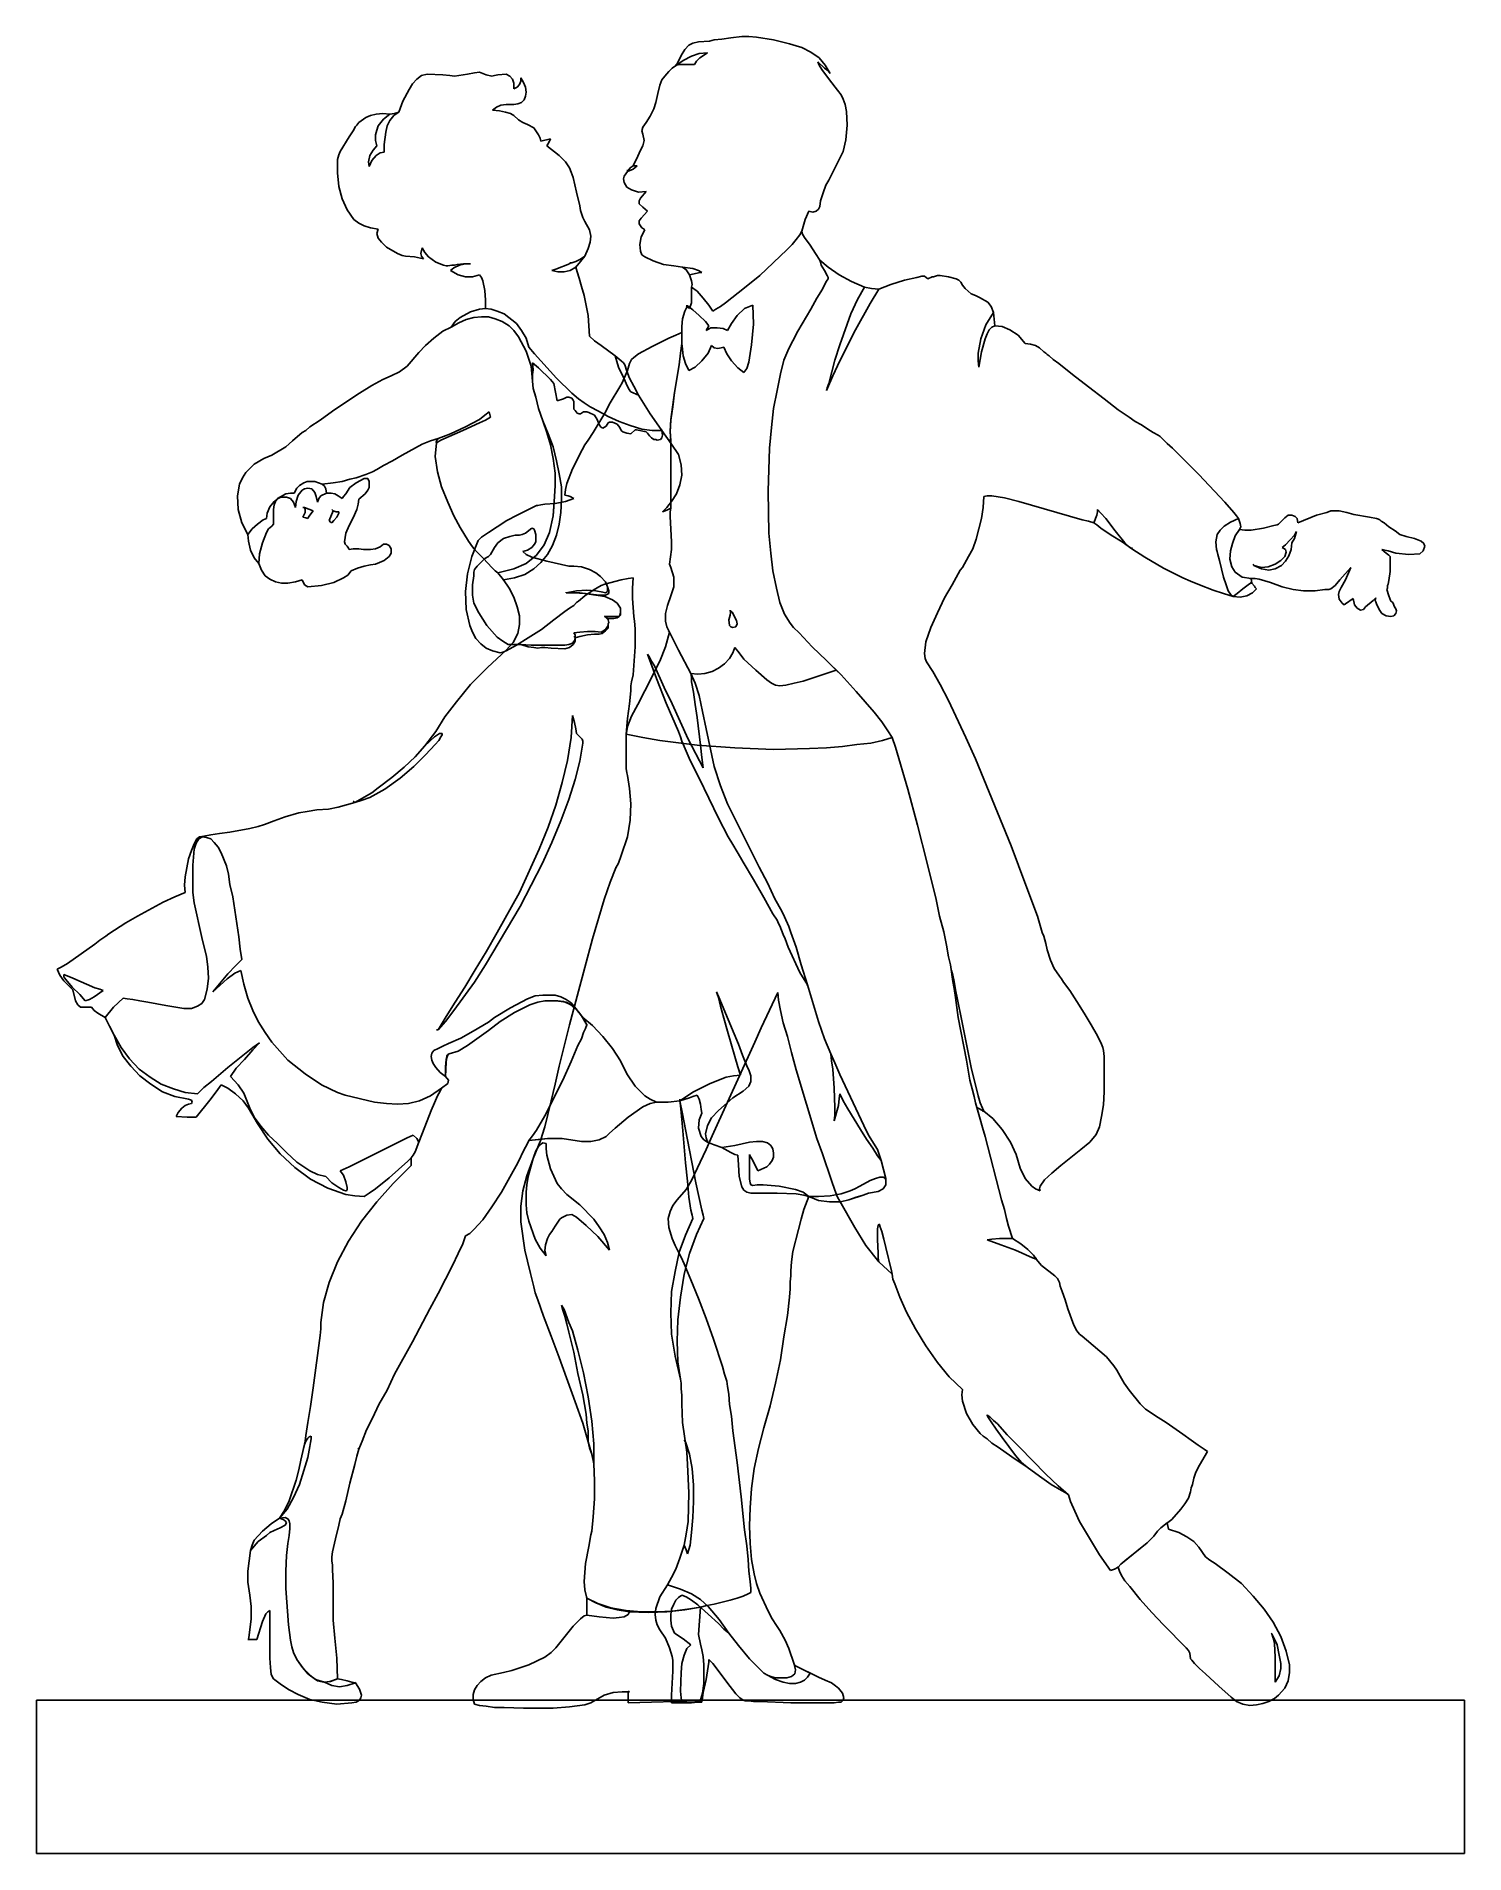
# Model space of a CAD drawing. Extents: x 0 to 10.6, y 0 to 13.5.
import ezdxf

# ---------------------------------------------------------------- set-up
doc = ezdxf.new("R2010")
doc.units = 0
doc.layers.add('CK_LEVEL_1', color=7, linetype='CONTINUOUS')

msp = doc.modelspace()

# ---------------------------------------------------------------- linework, layer by layer
at = {"layer": 'CK_LEVEL_1', "color": 2, "linetype": 'CONTINUOUS'}
for p, q in [((4.801205, 13.362759), (4.775694, 13.316838)), ((4.831818, 13.393372), (4.801205, 13.362759)), ((4.862432, 13.408679), (4.831818, 13.393372)), ((4.852227, 13.311736), (4.908352, 13.332145)), ((4.852227, 13.311736), (4.908352, 13.332145)), ((4.903249, 13.418883), (4.862432, 13.408679)), ((4.984885, 13.423986), (4.903249, 13.418883)), ((4.908352, 13.332145), (4.969579, 13.337248)), ((4.908352, 13.332145), (4.969579, 13.337248)), ((4.969579, 13.337248), (4.913454, 13.301532)), ((4.969579, 13.337248), (4.913454, 13.301532)), ((5.020601, 13.43419), (4.984885, 13.423985)), ((5.076726, 13.439292), (5.020601, 13.43419)), ((5.143055, 13.449497), (5.076726, 13.439292)), ((5.22469, 13.459701), (5.143055, 13.449496)), ((5.275713, 13.459701), (5.22469, 13.459701)), ((5.331837, 13.454599), (5.275713, 13.459702)), ((5.459393, 13.43419), (5.331837, 13.454598)), ((5.576745, 13.403577), (5.459393, 13.43419)), ((5.627767, 13.38827), (5.576745, 13.403578)), ((5.668585, 13.378066), (5.627767, 13.38827)), ((5.734914, 13.34235), (5.668585, 13.378066)), ((5.796141, 13.301532), (5.734914, 13.34235)), ((3.280738, 13.194385), (3.245022, 13.189282)), ((3.33176, 13.173976), (3.280738, 13.194385)), ((4.683853, 13.199487), (4.65324, 13.163772)), ((4.709364, 13.224998), (4.683853, 13.199488)), ((4.739978, 13.245407), (4.709364, 13.224998)), ((4.729773, 13.245407), (4.739978, 13.245407)), ((4.775694, 13.316839), (4.739978, 13.245407)), ((4.739978, 13.245407), (4.791, 13.281123)), ((4.739978, 13.245407), (4.791, 13.281123)), ((4.765489, 13.25051), (4.739978, 13.245407)), ((4.765489, 13.25051), (4.739978, 13.245407)), ((4.872636, 13.25051), (4.765489, 13.25051)), ((4.872636, 13.25051), (4.765489, 13.25051)), ((4.791, 13.281123), (4.852227, 13.311736)), ((4.791, 13.281123), (4.852227, 13.311736)), ((4.887943, 13.276021), (4.872636, 13.25051)), ((4.887943, 13.276021), (4.872636, 13.25051)), ((4.913454, 13.301532), (4.887943, 13.276021)), ((4.913454, 13.301532), (4.887943, 13.276021)), ((5.796141, 13.245407), (5.785936, 13.270919)), ((5.785936, 13.270919), (5.836959, 13.224998)), ((5.842061, 13.245407), (5.796141, 13.301532)), ((5.81655, 13.214794), (5.796141, 13.245407)), ((5.872674, 13.13826), (5.81655, 13.214794)), ((5.836959, 13.224998), (5.86247, 13.20459)), ((5.877777, 13.184181), (5.842061, 13.245407)), ((5.86247, 13.204589), (5.877777, 13.184181)), ((2.76031, 13.066829), (2.71439, 12.980091)), ((2.785821, 13.107647), (2.76031, 13.066829)), ((2.816435, 13.143363), (2.785821, 13.107647)), ((2.85215, 13.168874), (2.816435, 13.143363)), ((2.892968, 13.179078), (2.85215, 13.168874)), ((3.01032, 13.173976), (2.892968, 13.179078)), ((3.061342, 13.168874), (3.01032, 13.173976)), ((3.097058, 13.163772), (3.061342, 13.168874)), ((3.194, 13.179078), (3.097058, 13.163772)), ((3.245022, 13.189283), (3.194, 13.179078)), ((3.372578, 13.163772), (3.33176, 13.173976)), ((3.392987, 13.168874), (3.372578, 13.163772)), ((3.418498, 13.173976), (3.392987, 13.168874)), ((3.479725, 13.179078), (3.418498, 13.173976)), ((3.505237, 13.163772), (3.479725, 13.179078)), ((3.525645, 13.143363), (3.505237, 13.163772)), ((3.53585, 13.112749), (3.525645, 13.143363)), ((3.53585, 13.071931), (3.53585, 13.112749)), ((3.561361, 13.082136), (3.53585, 13.071931)), ((3.576668, 13.102545), (3.561361, 13.082136)), ((3.586872, 13.128056), (3.576668, 13.102545)), ((3.607281, 13.117851), (3.586872, 13.153567)), ((3.586872, 13.153567), (3.586872, 13.128057)), ((3.622588, 13.082136), (3.607281, 13.117851)), ((3.62769, 13.04642), (3.622588, 13.082136)), ((4.617524, 13.097443), (4.602217, 13.036216)), ((4.632831, 13.13826), (4.617524, 13.097443)), ((4.65324, 13.163772), (4.632831, 13.13826)), ((5.933901, 13.061727), (5.872674, 13.13826)), ((5.959413, 13.026011), (5.933901, 13.061728)), ((2.71439, 12.980091), (2.683776, 12.898455)), ((3.377681, 12.913762), (3.408294, 12.934171)), ((3.408294, 12.934171), (3.438907, 12.949478)), ((3.438907, 12.949478), (3.479725, 12.95458)), ((3.479725, 12.95458), (3.53585, 12.95458)), ((3.53585, 12.95458), (3.566463, 12.959682)), ((3.566463, 12.959682), (3.591975, 12.969888)), ((3.591975, 12.969887), (3.612383, 12.990295)), ((3.612383, 12.990296), (3.622588, 13.015807)), ((3.622588, 13.015807), (3.62769, 13.04642)), ((4.571604, 12.923966), (4.546093, 12.867843)), ((4.586911, 12.969887), (4.571604, 12.923965)), ((4.602217, 13.036216), (4.586911, 12.969887)), ((5.974719, 12.995398), (5.959413, 13.026011)), ((5.990026, 12.95458), (5.974719, 12.995399)), ((6.00023, 12.903557), (5.990026, 12.954579)), ((2.362335, 12.791308), (2.347029, 12.760695)), ((2.37254, 12.801513), (2.362335, 12.791307)), ((2.387847, 12.821922), (2.37254, 12.801514)), ((2.438869, 12.857637), (2.387847, 12.821922)), ((2.474585, 12.872944), (2.438869, 12.857636)), ((2.515403, 12.883149), (2.474585, 12.872944)), ((2.566425, 12.888251), (2.515403, 12.883149)), ((2.530709, 12.796411), (2.520505, 12.765797)), ((2.571527, 12.847433), (2.530709, 12.796412)), ((2.617447, 12.883149), (2.566425, 12.888251)), ((2.617447, 12.883149), (2.571527, 12.847433)), ((2.586834, 12.75049), (2.597038, 12.796412)), ((2.597038, 12.796411), (2.617447, 12.837228)), ((2.653163, 12.888251), (2.617447, 12.883149)), ((2.617447, 12.837228), (2.648061, 12.872944)), ((2.648061, 12.872944), (2.683776, 12.898455)), ((2.683776, 12.898455), (2.653163, 12.88825)), ((3.428703, 12.90866), (3.377681, 12.913762)), ((3.474623, 12.898455), (3.428703, 12.90866)), ((3.510339, 12.888251), (3.474623, 12.898456)), ((3.53585, 12.872944), (3.510339, 12.888251)), ((3.571566, 12.842331), (3.53585, 12.872944)), ((3.602179, 12.821922), (3.571566, 12.842331)), ((3.637895, 12.806615), (3.602179, 12.821922)), ((3.683815, 12.781104), (3.637895, 12.806615)), ((4.515479, 12.821922), (4.489968, 12.786206)), ((4.546093, 12.867842), (4.515479, 12.821921)), ((5.995128, 12.694366), (6.005333, 12.801514)), ((6.005333, 12.801513), (6.00023, 12.903557)), ((2.316415, 12.714775), (2.250086, 12.607628)), ((2.347029, 12.760695), (2.316415, 12.714775)), ((2.520505, 12.765797), (2.5103, 12.730081)), ((2.5103, 12.730081), (2.5103, 12.689263)), ((2.5103, 12.689264), (2.520505, 12.648446)), ((2.576629, 12.65865), (2.586834, 12.75049)), ((2.576629, 12.602526), (2.576629, 12.658649)), ((3.71953, 12.730081), (3.683815, 12.781103)), ((3.729735, 12.70457), (3.71953, 12.730081)), ((3.734837, 12.684161), (3.729735, 12.70457)), ((3.806268, 12.699468), (3.734837, 12.68416)), ((3.780757, 12.648446), (3.796064, 12.673957)), ((3.796064, 12.673957), (3.806268, 12.699468)), ((4.489968, 12.786206), (4.484866, 12.760695)), ((4.484866, 12.760695), (4.489968, 12.735185)), ((4.489968, 12.735184), (4.500173, 12.689263)), ((4.500173, 12.689264), (4.489968, 12.648446)), ((5.974719, 12.607628), (5.995128, 12.694366)), ((2.239882, 12.582117), (2.229677, 12.546401)), ((2.229677, 12.546401), (2.229677, 12.449458)), ((2.250086, 12.607628), (2.239882, 12.582117)), ((2.469482, 12.577014), (2.459278, 12.531094)), ((2.459278, 12.531094), (2.46438, 12.495378)), ((2.46438, 12.495379), (2.484789, 12.5413)), ((2.494994, 12.617832), (2.469482, 12.577014)), ((2.484789, 12.541299), (2.515403, 12.577014)), ((2.520505, 12.648446), (2.494994, 12.617832)), ((2.515403, 12.577014), (2.546016, 12.597423)), ((2.546016, 12.597423), (2.576629, 12.602526)), ((3.872598, 12.577014), (3.780757, 12.648446)), ((3.918518, 12.531094), (3.872598, 12.577014)), ((3.949131, 12.485174), (3.918518, 12.531095)), ((4.454253, 12.571912), (4.418537, 12.500481)), ((4.474662, 12.617832), (4.454253, 12.571912)), ((4.489968, 12.648446), (4.474662, 12.617832)), ((5.867572, 12.393334), (5.974719, 12.607629)), ((2.229677, 12.449458), (2.239882, 12.347414)), ((3.959336, 12.454561), (3.949131, 12.485174)), ((3.974642, 12.413743), (3.959336, 12.454561)), ((4.000153, 12.306596), (3.974642, 12.413743)), ((4.352208, 12.423947), (4.347106, 12.403539)), ((4.347106, 12.403538), (4.352208, 12.378027)), ((4.377719, 12.459663), (4.352208, 12.423947)), ((4.398128, 12.485174), (4.377719, 12.459663)), ((4.377719, 12.459663), (4.398128, 12.485174)), ((4.418537, 12.47497), (4.377719, 12.459662)), ((4.377719, 12.469867), (4.377719, 12.459662)), ((4.398128, 12.485174), (4.418537, 12.500482)), ((4.418537, 12.500481), (4.398128, 12.485173)), ((4.418537, 12.500481), (4.44915, 12.500481)), ((4.44915, 12.500481), (4.418537, 12.47497)), ((5.847163, 12.357618), (5.867572, 12.393334)), ((2.239882, 12.347414), (2.265393, 12.255573)), ((2.265393, 12.255573), (2.301109, 12.173939)), ((4.025665, 12.204551), (4.000153, 12.306596)), ((4.352208, 12.378027), (4.372617, 12.342311)), ((4.372617, 12.342311), (4.408332, 12.321902)), ((4.408332, 12.321902), (4.459355, 12.306596)), ((4.459355, 12.306596), (4.515479, 12.311698)), ((4.474662, 12.260676), (4.464457, 12.240268)), ((4.515479, 12.311698), (4.474662, 12.260676)), ((5.806345, 12.240267), (5.826754, 12.301494)), ((5.826754, 12.301494), (5.847163, 12.357617)), ((2.301109, 12.173938), (2.352131, 12.102506)), ((4.030767, 12.168835), (4.025665, 12.204551)), ((4.035869, 12.148426), (4.030767, 12.168835)), ((4.046074, 12.117813), (4.035869, 12.148426)), ((4.06138, 12.0872), (4.046074, 12.117813)), ((4.464457, 12.240267), (4.464457, 12.219858)), ((4.464457, 12.219858), (4.489968, 12.194347)), ((4.525684, 12.163733), (4.479764, 12.112711)), ((4.489968, 12.194347), (4.525684, 12.163733)), ((5.694096, 12.102506), (5.719607, 12.163733)), ((5.719607, 12.163733), (5.750221, 12.15863)), ((5.750221, 12.158631), (5.775732, 12.163733)), ((5.775732, 12.163733), (5.791039, 12.17904)), ((5.791039, 12.17904), (5.801243, 12.199449)), ((5.801243, 12.199449), (5.806345, 12.240267)), ((2.352131, 12.102506), (2.387847, 12.076995)), ((2.387847, 12.076995), (2.428664, 12.056586)), ((2.428664, 12.056586), (2.474585, 12.041279)), ((2.474585, 12.041279), (2.530709, 12.031075)), ((2.530709, 12.031075), (2.520505, 12.000462)), ((2.520505, 12.000462), (2.530709, 11.964746)), ((4.097096, 12.025973), (4.06138, 12.0872)), ((4.1073, 11.980053), (4.097096, 12.025973)), ((4.102198, 11.934132), (4.1073, 11.980053)), ((4.479764, 12.112711), (4.464457, 12.092302)), ((4.464457, 12.092302), (4.464457, 12.071894)), ((4.464457, 12.071893), (4.484866, 12.041279)), ((4.505275, 12.025973), (4.479764, 11.974951)), ((4.484866, 12.041279), (4.500173, 12.031075)), ((4.500173, 12.031075), (4.505275, 12.025972)), ((5.627767, 11.954541), (5.653278, 11.990257)), ((5.653278, 11.990257), (5.668585, 12.015768)), ((5.668585, 12.015768), (5.694096, 12.102506)), ((5.668585, 12.015768), (5.673687, 11.995359)), ((5.673687, 11.995359), (5.688994, 11.969849)), ((2.530709, 11.964746), (2.55622, 11.934133)), ((2.55622, 11.934132), (2.591936, 11.898417)), ((2.591936, 11.898417), (2.673572, 11.852497)), ((2.673572, 11.852497), (2.709288, 11.83719)), ((2.847048, 11.852497), (2.857252, 11.893315)), ((2.85215, 11.832088), (2.847048, 11.852497)), ((2.857252, 11.893315), (2.877661, 11.857599)), ((2.877661, 11.857599), (2.903173, 11.826985)), ((4.06138, 11.832088), (4.086892, 11.888212)), ((4.086892, 11.888212), (4.102198, 11.934133)), ((4.479764, 11.97495), (4.469559, 11.918826)), ((4.469559, 11.918826), (4.474662, 11.867804)), ((4.474662, 11.867803), (4.484866, 11.842292)), ((5.357349, 11.689225), (5.556336, 11.878008)), ((5.556336, 11.878008), (5.597154, 11.918826)), ((5.597154, 11.918826), (5.627767, 11.954541)), ((5.688994, 11.969848), (5.729812, 11.913724)), ((5.729812, 11.913724), (5.77063, 11.852497)), ((5.77063, 11.852497), (5.801243, 11.801475)), ((2.709288, 11.83719), (2.734799, 11.832088)), ((2.734799, 11.832088), (2.801128, 11.826985)), ((2.801128, 11.826985), (2.867457, 11.811679)), ((2.867457, 11.811679), (2.85215, 11.832088)), ((2.903173, 11.826985), (2.959297, 11.786168)), ((2.959297, 11.786168), (3.015422, 11.765759)), ((3.015422, 11.765759), (3.035831, 11.760656)), ((3.035831, 11.760656), (3.046035, 11.760656)), ((3.046035, 11.760656), (3.076649, 11.765759)), ((3.091955, 11.74535), (3.066444, 11.724941)), ((3.066444, 11.724941), (3.122569, 11.694327)), ((3.076649, 11.765759), (3.097058, 11.765759)), ((3.132773, 11.765759), (3.091955, 11.745351)), ((3.097058, 11.765759), (3.117466, 11.770862)), ((3.117466, 11.770861), (3.163387, 11.775963)), ((3.178693, 11.775963), (3.132773, 11.765759)), ((3.163387, 11.775963), (3.214409, 11.775963)), ((3.214409, 11.775963), (3.178693, 11.775963)), ((3.847086, 11.735145), (3.816473, 11.72494)), ((3.816473, 11.724941), (3.862393, 11.714736)), ((3.949131, 11.775963), (3.847086, 11.735145)), ((3.862393, 11.714736), (3.908313, 11.714736)), ((3.908313, 11.714736), (3.954233, 11.724941)), ((3.954233, 11.781065), (3.949131, 11.775963)), ((3.964438, 11.781065), (3.954233, 11.781065)), ((3.954233, 11.724941), (3.995051, 11.750452)), ((3.995051, 11.79127), (3.964438, 11.781065)), ((3.989949, 11.750452), (3.995051, 11.750452)), ((4.025665, 11.806577), (3.995051, 11.791269)), ((3.995051, 11.750452), (4.030767, 11.79127)), ((3.995051, 11.750452), (4.030767, 11.79127)), ((4.005256, 11.714736), (3.995051, 11.750452)), ((4.020562, 11.668816), (4.005256, 11.714736)), ((4.06138, 11.832088), (4.025665, 11.806578)), ((4.030767, 11.79127), (4.06138, 11.832088)), ((4.030767, 11.79127), (4.06138, 11.832088)), ((4.484866, 11.842292), (4.505275, 11.826984)), ((4.505275, 11.826985), (4.566502, 11.796372)), ((4.566502, 11.796372), (4.643035, 11.770862)), ((4.643035, 11.770861), (4.719569, 11.760655)), ((4.719569, 11.760656), (4.785898, 11.750452)), ((4.785898, 11.750452), (4.801205, 11.740247)), ((4.811409, 11.730043), (4.785898, 11.750452)), ((4.785898, 11.750452), (4.862432, 11.740247)), ((4.801205, 11.740247), (4.811409, 11.730042)), ((4.811409, 11.730043), (4.83692, 11.694327)), ((4.83692, 11.694327), (4.811409, 11.730043)), ((4.862432, 11.740247), (4.903249, 11.72494)), ((4.903249, 11.724941), (4.928761, 11.709634)), ((5.86247, 11.750452), (5.801243, 11.801474)), ((5.801243, 11.801474), (5.806345, 11.786167)), ((5.806345, 11.786168), (5.811448, 11.765759)), ((5.811448, 11.765759), (5.836959, 11.724941)), ((5.836959, 11.724941), (5.857368, 11.689225)), ((5.944106, 11.694327), (5.86247, 11.750452)), ((3.122569, 11.694327), (3.178693, 11.679021)), ((3.178693, 11.679021), (3.229716, 11.679021)), ((3.229716, 11.679021), (3.280738, 11.694327)), ((3.280738, 11.694327), (3.296045, 11.673919)), ((3.296045, 11.673918), (3.306249, 11.648407)), ((3.306249, 11.648407), (3.321556, 11.576976)), ((3.321556, 11.576976), (3.326658, 11.505545)), ((4.035869, 11.607589), (4.020562, 11.668816)), ((4.056278, 11.54126), (4.035869, 11.607589)), ((4.893045, 11.704532), (4.83692, 11.694326)), ((4.83692, 11.694327), (4.852227, 11.648407)), ((4.852227, 11.648407), (4.857329, 11.622896)), ((4.857329, 11.622896), (4.852227, 11.602488)), ((4.852227, 11.485136), (4.852227, 11.602487)), ((4.852227, 11.602487), (4.893045, 11.571874)), ((4.913454, 11.709634), (4.893045, 11.704532)), ((4.928761, 11.709634), (4.913454, 11.709634)), ((5.102237, 11.485136), (5.245099, 11.597385)), ((5.245099, 11.597385), (5.357349, 11.689225)), ((5.821652, 11.58718), (5.780834, 11.520851)), ((5.847163, 11.638203), (5.821652, 11.58718)), ((5.857368, 11.653509), (5.847163, 11.638203)), ((5.857368, 11.689225), (5.86247, 11.673918)), ((5.86247, 11.663714), (5.857368, 11.653509)), ((5.86247, 11.673918), (5.86247, 11.663713)), ((6.035946, 11.643305), (5.944106, 11.694326)), ((6.132889, 11.602487), (6.035946, 11.643305)), ((6.132889, 11.602487), (6.081866, 11.510647)), ((6.183911, 11.592283), (6.132889, 11.602488)), ((6.183911, 11.592283), (6.132889, 11.602488)), ((6.173706, 11.480033), (6.240036, 11.58718)), ((6.240036, 11.58718), (6.183911, 11.592283)), ((6.240036, 11.58718), (6.183911, 11.592283)), ((6.229831, 11.58718), (6.240036, 11.58718)), ((6.326774, 11.622896), (6.240036, 11.58718)), ((6.428818, 11.653509), (6.326774, 11.622896)), ((6.520659, 11.673918), (6.428818, 11.653509)), ((6.556374, 11.684123), (6.520659, 11.673918)), ((6.576783, 11.684123), (6.556374, 11.684123)), ((6.602294, 11.663714), (6.576783, 11.684123)), ((6.632908, 11.679021), (6.602294, 11.663713)), ((6.643112, 11.679021), (6.632908, 11.679021)), ((6.673726, 11.689225), (6.643112, 11.679021)), ((6.694135, 11.689225), (6.673726, 11.689225)), ((6.755361, 11.679021), (6.694135, 11.689225)), ((6.811486, 11.663714), (6.755361, 11.679022)), ((6.831895, 11.653509), (6.811486, 11.663714)), ((6.847202, 11.638203), (6.831895, 11.653509)), ((6.857406, 11.617794), (6.847202, 11.638203)), ((6.877815, 11.592283), (6.857406, 11.617794)), ((6.923735, 11.551465), (6.877815, 11.592283)), ((3.326658, 11.444318), (3.280738, 11.439215)), ((3.326658, 11.444318), (3.280738, 11.439215)), ((3.326658, 11.505545), (3.326658, 11.444318)), ((3.367476, 11.439215), (3.326658, 11.444318)), ((3.326658, 11.444318), (3.367476, 11.439215)), ((3.367476, 11.439215), (3.326658, 11.444318)), ((4.086892, 11.393295), (4.056278, 11.541261)), ((4.801205, 11.423909), (4.821614, 11.464727)), ((4.821614, 11.464727), (4.811409, 11.464727)), ((4.811409, 11.464727), (4.83692, 11.444319)), ((4.862432, 11.434113), (4.821614, 11.464726)), ((4.83692, 11.444318), (4.852227, 11.485136)), ((4.893045, 11.571874), (4.938965, 11.520851)), ((4.938965, 11.520851), (4.979783, 11.46983)), ((4.979783, 11.469829), (5.010396, 11.423908)), ((5.030805, 11.439215), (5.066521, 11.459623)), ((5.066521, 11.459624), (5.102237, 11.485136)), ((5.245099, 11.444318), (5.188975, 11.393295)), ((5.306326, 11.469829), (5.245099, 11.444318)), ((5.311428, 11.326966), (5.306326, 11.46983)), ((5.780834, 11.520851), (5.734914, 11.439215)), ((6.081866, 11.510647), (6.030844, 11.4035)), ((6.066559, 11.286148), (6.173706, 11.480033)), ((6.954349, 11.54126), (6.923735, 11.551465)), ((6.984962, 11.525954), (6.954349, 11.541261)), ((7.046189, 11.490238), (6.984962, 11.525954)), ((7.0717, 11.459624), (7.046189, 11.490238)), ((7.087007, 11.413704), (7.0717, 11.459624)), ((3.071546, 11.306557), (3.01032, 11.275944)), ((3.10216, 11.347375), (3.071546, 11.306557)), ((3.10216, 11.347375), (3.071546, 11.306557)), ((3.071546, 11.306557), (3.127671, 11.337171)), ((3.127671, 11.337171), (3.071546, 11.306557)), ((3.071546, 11.306557), (3.127671, 11.337171)), ((3.137875, 11.377989), (3.10216, 11.347375)), ((3.137875, 11.377989), (3.10216, 11.347375)), ((3.183796, 11.362682), (3.127671, 11.337172)), ((3.127671, 11.337171), (3.183796, 11.362681)), ((3.127671, 11.337171), (3.183796, 11.362681)), ((3.214409, 11.418807), (3.137875, 11.377989)), ((3.214409, 11.418807), (3.137875, 11.377989)), ((3.183796, 11.362682), (3.23992, 11.37799)), ((3.183796, 11.362682), (3.23992, 11.37799)), ((3.23992, 11.377989), (3.183796, 11.362681)), ((3.280738, 11.439215), (3.214409, 11.418807)), ((3.280738, 11.439215), (3.214409, 11.418807)), ((3.23992, 11.377989), (3.296045, 11.383091)), ((3.296045, 11.383091), (3.23992, 11.377989)), ((3.23992, 11.377989), (3.296045, 11.383091)), ((3.296045, 11.383091), (3.347067, 11.383091)), ((3.347067, 11.383091), (3.296045, 11.383091)), ((3.296045, 11.383091), (3.347067, 11.383091)), ((3.347067, 11.383091), (3.39809, 11.367784)), ((3.39809, 11.367784), (3.347067, 11.383091)), ((3.347067, 11.383091), (3.39809, 11.367784)), ((3.413396, 11.423909), (3.367476, 11.439216)), ((3.413396, 11.423909), (3.367476, 11.439216)), ((3.367476, 11.439215), (3.413396, 11.423908)), ((3.39809, 11.367784), (3.449112, 11.347375)), ((3.449112, 11.347375), (3.39809, 11.367784)), ((3.39809, 11.367784), (3.449112, 11.347375)), ((3.413396, 11.423909), (3.464419, 11.403501)), ((3.464419, 11.4035), (3.413396, 11.423908)), ((3.464419, 11.4035), (3.413396, 11.423908)), ((3.449112, 11.347375), (3.500134, 11.316762)), ((3.500134, 11.316762), (3.449112, 11.347375)), ((3.449112, 11.347375), (3.500134, 11.316762)), ((3.556259, 11.332068), (3.464419, 11.403501)), ((3.556259, 11.332068), (3.464419, 11.403501)), ((3.464419, 11.4035), (3.556259, 11.332067)), ((3.500134, 11.316762), (3.53585, 11.281046)), ((3.53585, 11.281046), (3.500134, 11.316762)), ((3.500134, 11.316762), (3.53585, 11.281046)), ((3.556259, 11.332068), (3.591975, 11.281047)), ((3.591975, 11.281046), (3.556259, 11.332067)), ((3.591975, 11.281046), (3.556259, 11.332067)), ((4.097096, 11.240228), (4.086892, 11.393294)), ((4.780796, 11.31166), (4.785898, 11.367784)), ((4.780796, 11.184104), (4.780796, 11.31166)), ((4.785898, 11.367784), (4.801205, 11.423908)), ((4.908352, 11.393295), (4.862432, 11.434114)), ((4.954272, 11.347375), (4.908352, 11.393295)), ((4.979783, 11.316762), (4.954272, 11.347375)), ((4.959374, 11.281046), (4.979783, 11.316762)), ((5.010396, 11.423909), (5.030805, 11.439216)), ((5.148157, 11.332068), (5.117543, 11.281047)), ((5.188975, 11.393295), (5.148157, 11.332068)), ((5.296122, 11.173899), (5.311428, 11.326965)), ((5.734914, 11.439215), (5.637972, 11.275944)), ((6.030844, 11.4035), (5.949208, 11.173899)), ((7.030882, 11.321864), (6.995167, 11.219819)), ((7.087007, 11.413704), (7.030882, 11.321864)), ((7.056393, 11.286148), (7.076802, 11.306557)), ((7.076802, 11.306557), (7.097211, 11.316762)), ((7.097211, 11.316762), (7.087007, 11.413704)), ((7.097211, 11.316762), (7.087007, 11.413704)), ((7.153336, 11.31166), (7.097211, 11.316762)), ((7.209461, 11.286148), (7.153336, 11.31166)), ((2.94399, 11.224922), (2.882764, 11.168797)), ((3.01032, 11.275944), (2.94399, 11.224922)), ((3.53585, 11.281046), (3.571566, 11.235126)), ((3.571566, 11.235126), (3.53585, 11.281046)), ((3.53585, 11.281046), (3.571566, 11.235126)), ((3.571566, 11.235126), (3.62769, 11.127978)), ((3.62769, 11.127979), (3.571566, 11.235126)), ((3.571566, 11.235126), (3.62769, 11.127978)), ((3.62769, 11.224922), (3.591975, 11.281046)), ((3.591975, 11.281046), (3.62769, 11.224922)), ((3.62769, 11.224922), (3.591975, 11.281046)), ((3.648099, 11.158592), (3.62769, 11.224922)), ((3.62769, 11.224922), (3.648099, 11.158592)), ((3.648099, 11.158592), (3.62769, 11.224922)), ((4.132812, 11.204513), (4.097096, 11.240228)), ((4.183834, 11.168797), (4.132812, 11.204513)), ((4.5614, 11.163695), (4.683853, 11.224922)), ((4.683853, 11.224922), (4.734876, 11.24533)), ((4.734876, 11.24533), (4.780796, 11.265738)), ((4.770591, 11.112672), (4.780796, 11.184104)), ((4.780796, 11.184104), (4.770591, 11.112672)), ((4.780796, 11.265739), (4.780796, 11.184105)), ((4.780796, 11.184104), (4.780796, 11.189206)), ((4.780796, 11.189206), (4.780796, 11.184104)), ((4.780796, 11.184104), (4.785898, 11.143286)), ((4.99509, 11.301455), (4.959374, 11.281046)), ((5.04101, 11.301455), (4.99509, 11.301455)), ((5.08693, 11.296353), (5.04101, 11.301455)), ((5.117543, 11.281046), (5.08693, 11.296353)), ((5.275713, 11.046343), (5.296122, 11.173899)), ((5.602256, 11.204513), (5.571642, 11.148388)), ((5.637972, 11.275944), (5.602256, 11.204513)), ((5.949208, 11.173899), (5.913492, 11.061649)), ((5.949208, 11.056548), (6.066559, 11.286148)), ((6.995167, 11.219819), (6.974758, 11.112672)), ((7.000269, 11.122877), (7.02578, 11.219819)), ((7.02578, 11.219819), (7.041087, 11.255535)), ((7.041087, 11.255535), (7.056393, 11.286148)), ((7.270687, 11.24533), (7.209461, 11.286148)), ((7.32171, 11.184104), (7.270687, 11.24533)), ((7.362528, 11.179001), (7.32171, 11.184104)), ((7.398243, 11.168797), (7.362528, 11.179001)), ((2.831741, 11.117775), (2.745003, 11.01573)), ((2.882764, 11.168797), (2.831741, 11.117775)), ((3.62769, 11.127979), (3.663406, 11.01573)), ((3.663406, 11.01573), (3.62769, 11.127979)), ((3.62769, 11.127979), (3.663406, 11.01573)), ((3.648099, 11.158592), (3.688917, 11.107571)), ((3.688917, 11.10757), (3.648099, 11.158591)), ((3.688917, 11.10757), (3.648099, 11.158591)), ((3.678713, 10.990219), (3.67361, 11.041241)), ((3.67361, 11.041241), (3.71953, 11.005525)), ((3.852189, 10.928992), (3.688917, 11.107571)), ((3.852189, 10.928992), (3.688917, 11.107571)), ((3.688917, 11.10757), (3.852189, 10.928991)), ((4.285879, 11.092263), (4.183834, 11.168797)), ((4.331799, 11.056548), (4.285879, 11.092263)), ((4.331799, 11.056548), (4.285879, 11.092263)), ((4.285879, 11.092263), (4.31139, 11.010628)), ((4.347106, 11.041241), (4.331799, 11.056548)), ((4.347106, 11.041241), (4.331799, 11.056548)), ((4.35731, 11.025934), (4.347106, 11.041242)), ((4.35731, 11.025934), (4.347106, 11.041242)), ((4.393026, 11.036139), (4.408332, 11.066751)), ((4.408332, 11.066752), (4.423639, 11.08206)), ((4.423639, 11.082059), (4.459355, 11.10757)), ((4.459355, 11.10757), (4.5614, 11.163694)), ((4.760387, 11.025934), (4.770591, 11.112672)), ((4.770591, 11.112672), (4.760387, 11.025934)), ((4.785898, 11.143286), (4.791, 11.092263)), ((4.791, 11.092263), (4.806307, 11.036139)), ((4.877738, 11.010628), (4.928761, 11.056548)), ((4.928761, 11.056548), (4.974681, 11.112672)), ((4.974681, 11.112672), (5.000192, 11.168797)), ((5.000192, 11.168797), (5.020601, 11.153489)), ((5.020601, 11.15349), (5.046112, 11.148388)), ((5.046112, 11.148388), (5.071623, 11.15349)), ((5.071623, 11.15349), (5.092032, 11.158592)), ((5.092032, 11.158592), (5.112441, 11.107571)), ((5.112441, 11.10757), (5.148157, 11.056548)), ((5.148157, 11.056548), (5.194077, 11.005526)), ((5.260406, 11.000423), (5.275713, 11.046344)), ((5.535927, 11.06165), (5.510416, 10.959605)), ((5.571642, 11.148388), (5.535927, 11.06165)), ((5.913492, 11.06165), (5.867572, 10.888174)), ((5.898186, 10.944298), (5.949208, 11.056548)), ((6.974758, 11.112672), (6.974758, 11.056548)), ((6.974758, 11.056548), (6.97986, 11.010628)), ((6.97986, 11.010628), (7.000269, 11.122877)), ((7.428857, 11.15349), (7.398243, 11.168797)), ((7.45947, 11.122877), (7.428857, 11.15349)), ((7.474777, 11.112672), (7.45947, 11.122877)), ((7.484981, 11.102468), (7.474777, 11.112672)), ((7.500288, 11.092263), (7.484981, 11.102468)), ((7.530902, 11.066752), (7.500288, 11.092263)), ((7.571719, 11.036139), (7.530902, 11.066751)), ((2.566425, 10.918787), (2.484789, 10.872867)), ((2.627652, 10.944298), (2.566425, 10.918787)), ((2.688879, 10.974912), (2.627652, 10.944298)), ((2.745003, 11.01573), (2.688879, 10.974912)), ((3.663406, 11.01573), (3.678713, 10.852458)), ((3.678713, 10.852458), (3.663406, 11.01573)), ((3.663406, 11.01573), (3.67361, 10.908583)), ((3.67361, 10.954503), (3.678713, 10.990219)), ((3.67361, 10.908583), (3.67361, 10.954503)), ((3.71953, 11.005525), (3.806268, 10.918787)), ((3.806268, 10.918787), (3.83178, 10.888174)), ((3.964438, 10.816743), (3.852189, 10.928992)), ((3.852189, 10.928992), (3.964438, 10.816743)), ((3.964438, 10.816743), (3.852189, 10.928992)), ((4.31139, 11.010628), (4.352208, 10.92389)), ((4.336901, 10.893276), (4.377719, 10.985116)), ((4.352208, 10.92389), (4.367515, 10.888174)), ((4.372617, 10.980014), (4.35731, 11.025934)), ((4.372617, 10.980014), (4.35731, 11.025934)), ((4.393026, 10.928992), (4.372617, 10.980014)), ((4.393026, 10.928992), (4.372617, 10.980014)), ((4.377719, 10.985116), (4.393026, 11.036139)), ((4.423639, 10.867765), (4.393026, 10.928992)), ((4.423639, 10.867765), (4.393026, 10.928992)), ((4.724671, 10.821845), (4.760387, 11.025934)), ((4.760387, 11.025934), (4.724671, 10.821845)), ((4.806307, 11.036139), (4.831818, 10.985116)), ((4.831818, 10.985116), (4.877738, 11.010628)), ((5.194077, 11.005525), (5.239997, 10.96981)), ((5.239997, 10.96981), (5.260406, 11.000422)), ((5.510416, 10.959605), (5.484904, 10.837152)), ((5.852266, 10.837152), (5.898186, 10.944298)), ((7.673764, 10.954503), (7.571719, 11.036139)), ((7.791116, 10.862663), (7.673764, 10.954503)), ((2.392949, 10.816743), (2.290904, 10.750413)), ((2.484789, 10.872867), (2.392949, 10.816743)), ((3.678713, 10.852458), (3.699122, 10.786129)), ((3.699122, 10.786129), (3.678713, 10.852458)), ((3.699122, 10.786129), (3.71953, 10.704493)), ((3.71953, 10.704493), (3.699122, 10.786129)), ((3.83178, 10.888174), (3.857291, 10.760618)), ((3.857291, 10.760618), (3.903211, 10.775926)), ((3.903211, 10.775925), (3.928722, 10.786129)), ((3.928722, 10.786129), (3.944029, 10.786129)), ((3.944029, 10.786129), (3.964438, 10.781027)), ((4.01546, 10.775925), (3.964438, 10.816743)), ((3.964438, 10.816743), (4.01546, 10.775925)), ((4.01546, 10.775925), (3.964438, 10.816743)), ((3.964438, 10.781027), (3.974642, 10.765719)), ((4.056278, 10.745311), (4.01546, 10.775925)), ((4.01546, 10.775925), (4.056278, 10.745311)), ((4.056278, 10.745311), (4.01546, 10.775925)), ((4.250163, 10.745311), (4.321594, 10.862662)), ((4.321594, 10.862663), (4.336901, 10.893276)), ((4.367515, 10.888174), (4.382821, 10.85756)), ((4.382821, 10.85756), (4.398128, 10.832049)), ((4.398128, 10.832049), (4.40323, 10.826947)), ((4.40323, 10.826947), (4.459355, 10.801436)), ((4.459355, 10.801436), (4.423639, 10.867765)), ((4.459355, 10.801436), (4.423639, 10.867765)), ((4.546093, 10.663675), (4.459355, 10.801436)), ((4.69916, 10.622858), (4.724671, 10.821845)), ((4.724671, 10.821845), (4.714467, 10.714698)), ((5.484904, 10.837152), (5.459393, 10.704493)), ((5.857368, 10.85756), (5.852266, 10.837152)), ((5.867572, 10.888174), (5.857368, 10.85756)), ((7.908467, 10.775925), (7.791116, 10.862662)), ((8.010512, 10.694289), (7.908467, 10.775926)), ((2.193962, 10.684084), (2.102121, 10.617755)), ((2.290904, 10.750413), (2.193962, 10.684084)), ((3.280738, 10.622858), (3.321556, 10.653471)), ((3.321556, 10.653471), (3.352169, 10.678982)), ((3.362374, 10.638164), (3.326658, 10.617755)), ((3.352169, 10.678982), (3.362374, 10.638164)), ((3.71953, 10.704493), (3.750144, 10.612653)), ((3.750144, 10.612653), (3.71953, 10.704493)), ((3.974642, 10.76572), (3.979745, 10.755516)), ((3.979745, 10.755516), (3.979745, 10.699391)), ((3.979745, 10.699391), (3.989949, 10.689187)), ((3.989949, 10.689187), (4.005256, 10.668778)), ((4.005256, 10.668778), (4.020562, 10.663675)), ((4.020562, 10.663675), (4.030767, 10.663675)), ((4.030767, 10.663675), (4.051176, 10.678983)), ((4.051176, 10.678982), (4.076687, 10.678982)), ((4.102198, 10.714698), (4.056278, 10.745311)), ((4.056278, 10.745311), (4.102198, 10.714698)), ((4.102198, 10.714698), (4.056278, 10.745311)), ((4.076687, 10.678982), (4.091994, 10.67388)), ((4.091994, 10.67388), (4.132812, 10.653471)), ((4.163425, 10.684084), (4.102198, 10.714698)), ((4.102198, 10.714698), (4.163425, 10.684084)), ((4.163425, 10.684084), (4.102198, 10.714698)), ((4.122607, 10.525915), (4.209345, 10.668778)), ((4.132812, 10.653471), (4.153221, 10.622858)), ((4.234856, 10.643266), (4.163425, 10.684084)), ((4.163425, 10.684084), (4.234856, 10.643266)), ((4.234856, 10.643266), (4.163425, 10.684084)), ((4.209345, 10.668778), (4.250163, 10.745312)), ((4.316492, 10.607551), (4.234856, 10.643266)), ((4.234856, 10.643266), (4.316492, 10.607551)), ((4.316492, 10.607551), (4.234856, 10.643266)), ((4.592013, 10.597346), (4.546093, 10.663675)), ((4.714467, 10.714698), (4.69916, 10.617755)), ((5.459393, 10.704493), (5.444087, 10.56163)), ((8.056432, 10.663675), (8.010511, 10.694289)), ((8.092148, 10.638164), (8.056432, 10.663674)), ((8.138068, 10.607551), (8.092148, 10.638164)), ((1.969463, 10.525915), (1.898032, 10.464688)), ((1.994974, 10.541222), (1.969463, 10.525914)), ((2.025588, 10.566733), (1.994974, 10.541223)), ((2.102121, 10.617755), (2.025588, 10.566733)), ((3.158284, 10.541222), (2.995013, 10.46979)), ((3.015422, 10.495302), (3.066444, 10.515711)), ((3.066444, 10.515711), (3.178693, 10.566732)), ((3.280738, 10.597346), (3.158284, 10.541223)), ((3.178693, 10.566733), (3.280738, 10.622858)), ((3.326658, 10.617755), (3.280738, 10.597346)), ((3.750144, 10.612653), (3.780757, 10.525915)), ((3.780757, 10.525915), (3.750144, 10.612653)), ((3.750144, 10.612653), (3.790962, 10.515711)), ((3.780757, 10.525915), (3.806268, 10.434075)), ((3.806268, 10.434075), (3.780757, 10.525915)), ((3.790962, 10.515711), (3.826677, 10.418768)), ((4.086892, 10.46979), (4.122607, 10.525915)), ((4.153221, 10.622858), (4.163425, 10.597346)), ((4.163425, 10.597346), (4.178732, 10.566733)), ((4.178732, 10.566733), (4.194038, 10.556528)), ((4.194038, 10.556528), (4.21955, 10.571836)), ((4.21955, 10.571835), (4.234856, 10.597345)), ((4.234856, 10.597346), (4.245061, 10.602449)), ((4.245061, 10.602449), (4.26547, 10.602449)), ((4.26547, 10.602449), (4.301185, 10.587142)), ((4.301185, 10.587142), (4.321594, 10.561631)), ((4.398128, 10.576937), (4.316492, 10.607551)), ((4.316492, 10.607551), (4.398128, 10.576937)), ((4.398128, 10.576937), (4.316492, 10.607551)), ((4.321594, 10.561631), (4.331799, 10.541223)), ((4.331799, 10.541222), (4.342003, 10.531016)), ((4.342003, 10.531017), (4.372617, 10.520813)), ((4.372617, 10.520813), (4.40323, 10.515711)), ((4.484866, 10.551426), (4.398128, 10.576937)), ((4.398128, 10.576937), (4.484866, 10.551426)), ((4.484866, 10.551426), (4.398128, 10.576937)), ((4.40323, 10.515711), (4.433844, 10.546324)), ((4.433844, 10.546324), (4.444048, 10.546324)), ((4.444048, 10.546324), (4.515479, 10.531016)), ((4.5614, 10.541222), (4.484866, 10.551426)), ((4.484866, 10.551426), (4.5614, 10.541222)), ((4.5614, 10.541222), (4.484866, 10.551426)), ((4.515479, 10.531017), (4.525684, 10.520813)), ((4.525684, 10.520813), (4.540991, 10.500404)), ((4.540991, 10.500404), (4.556297, 10.485097)), ((4.632831, 10.541222), (4.5614, 10.541222)), ((4.5614, 10.541222), (4.632831, 10.541222)), ((4.632831, 10.541222), (4.5614, 10.541222)), ((4.632831, 10.541222), (4.592013, 10.597345)), ((4.632831, 10.546324), (4.632831, 10.541222)), ((4.632831, 10.541222), (4.632831, 10.546324)), ((4.704262, 10.439177), (4.632831, 10.541222)), ((4.637933, 10.505506), (4.632831, 10.541222)), ((4.632831, 10.485097), (4.637933, 10.505506)), ((4.694058, 10.53612), (4.69916, 10.622858)), ((4.69916, 10.617755), (4.694058, 10.531017)), ((4.69916, 10.464688), (4.694058, 10.53612)), ((4.694058, 10.531017), (4.69916, 10.464688)), ((5.444087, 10.561631), (5.42878, 10.408565)), ((8.183988, 10.58204), (8.138067, 10.607551)), ((8.229908, 10.551426), (8.183988, 10.58204)), ((8.270726, 10.525915), (8.229908, 10.551426)), ((8.306442, 10.505506), (8.270726, 10.525914)), ((8.321748, 10.495302), (8.306441, 10.505507)), ((1.847009, 10.418768), (1.744965, 10.357541)), ((1.898032, 10.464688), (1.847009, 10.418768)), ((2.709288, 10.357541), (2.857252, 10.439178)), ((2.857252, 10.439177), (2.918479, 10.464687)), ((2.918479, 10.464688), (2.974604, 10.479996)), ((2.964399, 10.449381), (2.954195, 10.347337)), ((2.959297, 10.459586), (2.964399, 10.449381)), ((2.964399, 10.464688), (2.974604, 10.479996)), ((2.974604, 10.479995), (2.964399, 10.464687)), ((2.995013, 10.46979), (2.964399, 10.449382)), ((2.964399, 10.464688), (2.964399, 10.449381)), ((2.964399, 10.449381), (2.964399, 10.464688)), ((2.974604, 10.479995), (3.015422, 10.495302)), ((3.806268, 10.434075), (3.826677, 10.33203)), ((3.826677, 10.33203), (3.806268, 10.434075)), ((3.826677, 10.418768), (3.852189, 10.316723)), ((3.96954, 10.255496), (4.040971, 10.398359)), ((4.040971, 10.398359), (4.06138, 10.434075)), ((4.06138, 10.434075), (4.086892, 10.46979)), ((4.556297, 10.485097), (4.571604, 10.474893)), ((4.571604, 10.474893), (4.586911, 10.474893)), ((4.586911, 10.474893), (4.597115, 10.46979)), ((4.597115, 10.46979), (4.622626, 10.474894)), ((4.622626, 10.474893), (4.632831, 10.485097)), ((4.688955, 10.474893), (4.69916, 10.464687)), ((4.69916, 9.964669), (4.69916, 10.464688)), ((4.69916, 10.464688), (4.69916, 9.964669)), ((4.69916, 10.449381), (4.704262, 10.439177)), ((4.755285, 10.362643), (4.704262, 10.439178)), ((5.42878, 10.408564), (5.418575, 10.092225)), ((8.372771, 10.444279), (8.321749, 10.495301)), ((8.413589, 10.408564), (8.37277, 10.444279)), ((8.607474, 10.214679), (8.413589, 10.408564)), ((1.55108, 10.229985), (1.525569, 10.189167)), ((1.612307, 10.291212), (1.55108, 10.229985)), ((1.683738, 10.33203), (1.612307, 10.291212)), ((1.744965, 10.357541), (1.683738, 10.33203)), ((2.438869, 10.214679), (2.489891, 10.235087)), ((2.489891, 10.235088), (2.520505, 10.250395)), ((2.520505, 10.250394), (2.571527, 10.281008)), ((2.571527, 10.281008), (2.637856, 10.316723)), ((2.637856, 10.316723), (2.709288, 10.357541)), ((2.954195, 10.347337), (2.969502, 10.235087)), ((2.969502, 10.235088), (3.000115, 10.122838)), ((3.826677, 10.33203), (3.841984, 10.224883)), ((3.841984, 10.224883), (3.826677, 10.33203)), ((3.852189, 10.316723), (3.872598, 10.219781)), ((3.928722, 10.14835), (3.96954, 10.255496)), ((4.775694, 10.28611), (4.755285, 10.362643)), ((4.780796, 10.209576), (4.775694, 10.28611)), ((1.50516, 10.143247), (1.489853, 10.056509)), ((1.525569, 10.189167), (1.50516, 10.143247)), ((1.908236, 10.076918), (1.928645, 10.112634)), ((1.928645, 10.112634), (1.949054, 10.133042)), ((1.969463, 10.097327), (1.93885, 10.061611)), ((1.949054, 10.133043), (1.979668, 10.153452)), ((1.98477, 10.107532), (1.969463, 10.097326)), ((1.979668, 10.153452), (2.005179, 10.163656)), ((2.010281, 10.112634), (1.98477, 10.107532)), ((2.005179, 10.163656), (2.061303, 10.163656)), ((2.040894, 10.107532), (2.010281, 10.112634)), ((2.061303, 10.08202), (2.040894, 10.107532)), ((2.061303, 10.163656), (2.117428, 10.143248)), ((2.117428, 10.143247), (2.199064, 10.153452)), ((2.132735, 10.127941), (2.117428, 10.143248)), ((2.142939, 10.107532), (2.132735, 10.12794)), ((2.148041, 10.076918), (2.142939, 10.107532)), ((2.199064, 10.153452), (2.265393, 10.163656)), ((2.265393, 10.163656), (2.321518, 10.178964)), ((2.321518, 10.117736), (2.290904, 10.071815)), ((2.321518, 10.178963), (2.367438, 10.189167)), ((2.367438, 10.153452), (2.321518, 10.117736)), ((2.367438, 10.189167), (2.438869, 10.214679)), ((2.428664, 10.184065), (2.367438, 10.153452)), ((2.454176, 10.184065), (2.428664, 10.184065)), ((2.433767, 10.071816), (2.454176, 10.097327)), ((2.46438, 10.163656), (2.454176, 10.184065)), ((2.454176, 10.097327), (2.46438, 10.117736)), ((2.46438, 10.117736), (2.46438, 10.163656)), ((3.000115, 10.122838), (3.046035, 10.010589)), ((3.841984, 10.133043), (3.83178, 9.974874)), ((3.836882, 10.051407), (3.841984, 10.133043)), ((3.841984, 10.224883), (3.841984, 10.133043)), ((3.841984, 10.133043), (3.841984, 10.224883)), ((3.872598, 10.219781), (3.887904, 10.122838)), ((3.887904, 10.122838), (3.887904, 10.025896)), ((3.913415, 10.061611), (3.918518, 10.102429)), ((3.918518, 10.102429), (3.928722, 10.148351)), ((4.739978, 10.071816), (4.765489, 10.138145)), ((4.765489, 10.138145), (4.780796, 10.209577)), ((8.801359, 10.010589), (8.607474, 10.214679)), ((1.489853, 10.056509), (1.494955, 9.954465)), ((1.709249, 9.928953), (1.729658, 9.974874)), ((1.729658, 9.974873), (1.760271, 10.015691)), ((1.760271, 9.99018), (1.755169, 9.954465)), ((1.760271, 10.015691), (1.785783, 10.036099)), ((1.770476, 10.015691), (1.760271, 9.99018)), ((1.790885, 10.0361), (1.770476, 10.015692)), ((1.785783, 10.0361), (1.847009, 10.071816)), ((1.811294, 10.046305), (1.790885, 10.036099)), ((1.852112, 10.046305), (1.811294, 10.046305)), ((1.847009, 10.071816), (1.882725, 10.076919)), ((1.882725, 10.0361), (1.852112, 10.046306)), ((1.882725, 10.076918), (1.908236, 10.076918)), ((1.903134, 10.010589), (1.882725, 10.036099)), ((1.918441, 9.969771), (1.903134, 10.01059)), ((1.923543, 10.015691), (1.918441, 9.96977)), ((1.93885, 10.061611), (1.923543, 10.015691)), ((1.974565, 9.969771), (1.98477, 9.969771)), ((1.98477, 9.969771), (2.051099, 9.944261)), ((1.989872, 9.954465), (1.98477, 9.969771)), ((2.071508, 10.051407), (2.061303, 10.08202)), ((2.081712, 10.010589), (2.071508, 10.051407)), ((2.091917, 10.0361), (2.081712, 10.01059)), ((2.107224, 10.056509), (2.091917, 10.0361)), ((2.148041, 10.076918), (2.107224, 10.056509)), ((2.183757, 10.076918), (2.148041, 10.076918)), ((2.209268, 10.071816), (2.183757, 10.076919)), ((2.234779, 10.056509), (2.209268, 10.071816)), ((2.265393, 10.0361), (2.234779, 10.056509)), ((2.275597, 10.051407), (2.265393, 10.036099)), ((2.290904, 10.071816), (2.275597, 10.051408)), ((2.37254, 9.954465), (2.382744, 9.995282)), ((2.382744, 9.995282), (2.387847, 10.030998)), ((2.387847, 10.030998), (2.433767, 10.071816)), ((3.046035, 10.010589), (3.091955, 9.908544)), ((3.561361, 9.913647), (3.704224, 9.985078)), ((3.704224, 9.985078), (3.714428, 9.985078)), ((3.714428, 9.985078), (3.734837, 9.99018)), ((3.734837, 9.99018), (3.765451, 9.995282)), ((3.765451, 9.995282), (3.841984, 10.000385)), ((3.826677, 9.908544), (3.836882, 10.051407)), ((3.83178, 9.974873), (3.826677, 9.908544)), ((3.841984, 10.000385), (3.918518, 10.015692)), ((3.887904, 10.025896), (3.882802, 9.934056)), ((3.938927, 10.056509), (3.913415, 10.061611)), ((3.918518, 10.015691), (3.954233, 10.025896)), ((3.954233, 10.051407), (3.938927, 10.056509)), ((3.979745, 10.0361), (3.954233, 10.051408)), ((3.954233, 10.025896), (3.979745, 10.0361)), ((4.637933, 9.939158), (4.668547, 9.969771)), ((4.668547, 9.969771), (4.704262, 10.015692)), ((4.69916, 9.964669), (4.668547, 9.949362)), ((4.694058, 9.939158), (4.69916, 9.964669)), ((4.69916, 9.964669), (4.694058, 9.939158)), ((4.704262, 10.015691), (4.739978, 10.071815)), ((5.418575, 10.092225), (5.423678, 9.780988)), ((7.000269, 9.888135), (7.010473, 9.969771)), ((7.010473, 9.969771), (7.015576, 10.051408)), ((7.015576, 10.051407), (7.041087, 10.056509)), ((7.041087, 10.056509), (7.076802, 10.056509)), ((7.076802, 10.056509), (7.168643, 10.041203)), ((7.168643, 10.041203), (7.27579, 10.015691)), ((7.27579, 10.015691), (7.745195, 9.877931)), ((8.867688, 9.934056), (8.801359, 10.01059)), ((1.494955, 9.954465), (1.520466, 9.857522)), ((1.520466, 9.857522), (1.566386, 9.770784)), ((1.597, 9.811602), (1.637818, 9.847318)), ((1.637818, 9.847318), (1.678636, 9.877931)), ((1.678636, 9.877931), (1.704147, 9.888135)), ((1.704147, 9.888135), (1.709249, 9.928953)), ((1.744965, 9.832011), (1.719454, 9.811603)), ((1.755169, 9.847318), (1.744965, 9.83201)), ((1.755169, 9.954465), (1.755169, 9.847318)), ((1.974565, 9.89834), (1.989872, 9.934056)), ((1.994974, 9.893238), (1.974565, 9.89834)), ((1.989872, 9.934056), (1.989872, 9.954465)), ((2.010281, 9.888135), (1.994974, 9.893238)), ((2.015383, 9.89834), (2.010281, 9.888135)), ((2.025588, 9.913647), (2.015383, 9.898339)), ((2.051099, 9.94426), (2.025588, 9.913647)), ((2.16845, 9.872829), (2.199064, 9.944261)), ((2.178655, 9.862624), (2.16845, 9.872829)), ((2.188859, 9.857522), (2.178655, 9.862624)), ((2.188859, 9.954465), (2.199064, 9.94426)), ((2.204166, 9.872829), (2.188859, 9.857522)), ((2.199064, 9.94426), (2.219473, 9.939157)), ((2.224575, 9.89834), (2.204166, 9.872829)), ((2.219473, 9.939158), (2.239882, 9.939158)), ((2.239882, 9.928953), (2.224575, 9.89834)), ((2.239882, 9.939158), (2.239882, 9.928953)), ((2.290904, 9.780988), (2.316415, 9.837112)), ((2.316415, 9.837113), (2.347029, 9.893238)), ((2.347029, 9.893238), (2.37254, 9.954465)), ((3.091955, 9.908544), (3.137875, 9.821806)), ((3.347067, 9.786091), (3.413396, 9.826909)), ((3.413396, 9.826909), (3.484828, 9.872829)), ((3.484828, 9.872829), (3.561361, 9.913648)), ((3.826677, 9.908544), (3.801166, 9.786091)), ((3.801166, 9.786091), (3.826677, 9.908544)), ((3.872598, 9.847318), (3.852189, 9.765681)), ((3.882802, 9.934056), (3.872598, 9.847319)), ((4.668547, 9.949362), (4.637933, 9.939157)), ((4.694058, 9.903442), (4.694058, 9.939158)), ((4.694058, 9.939158), (4.694058, 9.903442)), ((4.694058, 9.903442), (4.704262, 9.71466)), ((4.704262, 9.714659), (4.694058, 9.903441)), ((6.959451, 9.735068), (7.000269, 9.888135)), ((7.745195, 9.877931), (7.791116, 9.867725)), ((7.791116, 9.867726), (7.831933, 9.857522)), ((7.831933, 9.857522), (7.852342, 9.913647)), ((7.831933, 9.857522), (7.852342, 9.842215)), ((7.852342, 9.842215), (7.831933, 9.857522)), ((7.852342, 9.913647), (7.857445, 9.939157)), ((7.852342, 9.842215), (7.882956, 9.816704)), ((7.882956, 9.816704), (7.852342, 9.842215)), ((7.857445, 9.939158), (7.857445, 9.954466)), ((7.857445, 9.954465), (7.882956, 9.928953)), ((7.882956, 9.928953), (7.918672, 9.888135)), ((7.918672, 9.888135), (7.990103, 9.796295)), ((8.796256, 9.832011), (8.765643, 9.801397)), ((8.842176, 9.862624), (8.796256, 9.832011)), ((8.903403, 9.888135), (8.842176, 9.862624)), ((8.888097, 9.908544), (8.867688, 9.934055)), ((8.903403, 9.888135), (8.888097, 9.908544)), ((8.913608, 9.85242), (8.903402, 9.888135)), ((8.913608, 9.85242), (8.903402, 9.888135)), ((8.908506, 9.8065), (8.918711, 9.826909)), ((8.908506, 9.8065), (8.918711, 9.826909)), ((8.91871, 9.826909), (8.913608, 9.85242)), ((8.91871, 9.826909), (8.913608, 9.85242)), ((9.087084, 9.816704), (9.163617, 9.837112)), ((9.163617, 9.837113), (9.189129, 9.842216)), ((9.189129, 9.842215), (9.199333, 9.847318)), ((9.199333, 9.847318), (9.245254, 9.893238)), ((9.245253, 9.893238), (9.270763, 9.913647)), ((9.270764, 9.913647), (9.296276, 9.913647)), ((9.296276, 9.913647), (9.321787, 9.903441)), ((9.321787, 9.903442), (9.337093, 9.888135)), ((9.337093, 9.888135), (9.342196, 9.857522)), ((9.342196, 9.857522), (9.479957, 9.913647)), ((9.479956, 9.913647), (9.55649, 9.934055)), ((9.55649, 9.934056), (9.587103, 9.944261)), ((9.587103, 9.94426), (9.64833, 9.94426)), ((9.64833, 9.94426), (9.704453, 9.934055)), ((9.704454, 9.934056), (9.755477, 9.918749)), ((9.755477, 9.918749), (9.872828, 9.89834)), ((9.872828, 9.89834), (9.92385, 9.888135)), ((9.923851, 9.888135), (9.939157, 9.883033)), ((9.939157, 9.883033), (9.949362, 9.877931)), ((9.949362, 9.877931), (9.959566, 9.867725)), ((9.959566, 9.867726), (9.979975, 9.857522)), ((9.979975, 9.857522), (10.015691, 9.826909)), ((10.015691, 9.826909), (10.061611, 9.796295)), ((1.566386, 9.770784), (1.597, 9.811603)), ((1.566386, 9.770784), (1.571489, 9.719763)), ((1.571489, 9.719762), (1.586795, 9.653433)), ((1.673533, 9.709557), (1.653124, 9.62792)), ((1.704147, 9.786091), (1.673533, 9.709557)), ((1.719454, 9.811602), (1.704147, 9.786091)), ((2.2807, 9.714659), (2.290904, 9.780988)), ((2.285802, 9.699353), (2.2807, 9.71466)), ((2.301109, 9.684046), (2.285802, 9.699353)), ((2.571527, 9.699353), (2.546016, 9.678945)), ((2.591936, 9.699353), (2.571527, 9.699353)), ((2.612345, 9.689148), (2.591936, 9.699353)), ((3.137875, 9.821806), (3.199102, 9.719762)), ((3.199102, 9.719762), (3.229716, 9.678944)), ((3.224613, 9.607512), (3.270534, 9.724864)), ((3.270534, 9.724864), (3.296045, 9.750375)), ((3.296045, 9.750375), (3.347067, 9.786091)), ((3.418498, 9.709557), (3.392987, 9.673841)), ((3.459316, 9.740171), (3.418498, 9.709558)), ((3.505237, 9.755477), (3.459316, 9.74017)), ((3.546054, 9.765682), (3.505237, 9.755477)), ((3.576668, 9.765682), (3.546054, 9.765682)), ((3.597077, 9.770784), (3.576668, 9.765682)), ((3.622588, 9.780988), (3.597077, 9.770783)), ((3.668508, 9.816704), (3.622588, 9.780988)), ((3.683815, 9.811602), (3.668508, 9.816704)), ((3.668508, 9.673841), (3.688917, 9.699353)), ((3.688917, 9.801397), (3.683815, 9.811603)), ((3.699122, 9.770784), (3.688917, 9.801397)), ((3.688917, 9.699353), (3.699122, 9.71466)), ((3.699122, 9.714659), (3.699122, 9.770783)), ((3.760348, 9.69425), (3.704224, 9.617717)), ((3.704224, 9.617717), (3.760348, 9.69425)), ((3.801166, 9.786091), (3.760348, 9.69425)), ((3.760348, 9.69425), (3.801166, 9.786091)), ((3.852189, 9.765682), (3.821575, 9.689148)), ((4.704262, 9.658535), (4.704262, 9.714659)), ((4.704262, 9.714659), (4.704262, 9.658535)), ((5.423678, 9.780988), (5.438984, 9.633024)), ((6.93394, 9.663637), (6.959451, 9.735068)), ((7.882956, 9.816704), (7.959489, 9.765682)), ((7.959489, 9.765682), (7.882956, 9.816704)), ((7.959489, 9.765682), (8.041125, 9.71466)), ((8.041125, 9.714659), (7.959489, 9.765681)), ((7.990103, 9.796295), (8.061534, 9.709558)), ((8.041125, 9.714659), (8.112557, 9.663637)), ((8.112557, 9.663637), (8.041125, 9.714659)), ((8.061534, 9.709557), (8.092148, 9.678944)), ((8.745234, 9.770784), (8.735028, 9.71466)), ((8.735029, 9.714659), (8.740132, 9.658535)), ((8.765643, 9.801397), (8.745234, 9.770784)), ((8.842176, 9.64833), (8.857484, 9.704454)), ((8.842176, 9.64833), (8.857484, 9.704454)), ((8.842176, 9.64833), (8.857484, 9.704454)), ((8.857483, 9.704455), (8.877892, 9.760579)), ((8.857483, 9.704455), (8.877892, 9.760579)), ((8.857483, 9.704455), (8.877892, 9.760579)), ((8.877892, 9.760579), (8.908505, 9.8065)), ((8.877892, 9.760579), (8.908505, 9.8065)), ((8.877892, 9.760579), (8.908505, 9.8065)), ((8.908506, 9.8065), (8.949324, 9.801397)), ((8.949323, 9.801397), (8.995244, 9.801397)), ((8.995244, 9.801397), (9.087084, 9.816705)), ((9.224844, 9.673841), (9.250355, 9.69425)), ((9.250355, 9.69425), (9.286071, 9.729966)), ((9.286071, 9.729966), (9.316684, 9.765682)), ((9.296276, 9.709557), (9.291173, 9.658535)), ((9.316684, 9.740171), (9.296276, 9.709558)), ((9.316684, 9.765682), (9.331991, 9.791193)), ((9.331991, 9.791193), (9.316684, 9.740171)), ((10.061611, 9.796295), (10.097327, 9.770784)), ((10.097327, 9.770784), (10.143248, 9.755477)), ((10.143247, 9.755477), (10.204473, 9.74017)), ((10.204474, 9.740171), (10.255496, 9.719763)), ((10.255496, 9.719762), (10.275905, 9.704454)), ((10.275905, 9.704455), (10.281007, 9.684047)), ((1.586795, 9.653433), (1.612307, 9.597308)), ((1.612307, 9.597308), (1.648022, 9.55649)), ((1.653124, 9.627921), (1.648022, 9.55649)), ((1.648022, 9.55649), (1.648022, 9.566694)), ((1.648022, 9.55649), (1.668431, 9.505468)), ((2.311313, 9.668739), (2.301109, 9.684047)), ((2.316415, 9.658535), (2.311313, 9.668739)), ((2.347029, 9.663637), (2.316415, 9.658535)), ((2.387847, 9.663637), (2.347029, 9.663637)), ((2.423562, 9.658535), (2.387847, 9.663637)), ((2.474585, 9.658535), (2.423562, 9.658535)), ((2.5103, 9.663637), (2.474585, 9.658535)), ((2.546016, 9.678944), (2.5103, 9.663636)), ((2.5103, 9.551388), (2.540914, 9.561592)), ((2.540914, 9.561592), (2.576629, 9.5769)), ((2.576629, 9.576899), (2.612345, 9.607512)), ((2.627652, 9.663637), (2.612345, 9.689148)), ((2.612345, 9.607512), (2.627652, 9.633024)), ((2.627652, 9.633024), (2.627652, 9.663637)), ((3.194, 9.479956), (3.224613, 9.607512)), ((3.229716, 9.678944), (3.250125, 9.653433)), ((3.250125, 9.653433), (3.311351, 9.592206)), ((3.321556, 9.592206), (3.265431, 9.536081)), ((3.311351, 9.592206), (3.372578, 9.525877)), ((3.347067, 9.607512), (3.321556, 9.592206)), ((3.362374, 9.622819), (3.347067, 9.607512)), ((3.392987, 9.673841), (3.362374, 9.62282)), ((3.62769, 9.55649), (3.53585, 9.515672)), ((3.53585, 9.515672), (3.62769, 9.55649)), ((3.602179, 9.643228), (3.637895, 9.653433)), ((3.62769, 9.622819), (3.602179, 9.643228)), ((3.668508, 9.60241), (3.62769, 9.622819)), ((3.704224, 9.617717), (3.62769, 9.55649)), ((3.62769, 9.55649), (3.704224, 9.617717)), ((3.637895, 9.653433), (3.668508, 9.673841)), ((3.780757, 9.571797), (3.668508, 9.60241)), ((3.734837, 9.561592), (3.683815, 9.515672)), ((3.78586, 9.622819), (3.734837, 9.561592)), ((3.944029, 9.536081), (3.780757, 9.571797)), ((3.821575, 9.689148), (3.78586, 9.622819)), ((4.688955, 9.551388), (4.704262, 9.658535)), ((4.704262, 9.658535), (4.688955, 9.551388)), ((5.438984, 9.633024), (5.454291, 9.500365)), ((6.857406, 9.525877), (6.903326, 9.607512)), ((6.903326, 9.607512), (6.93394, 9.663637)), ((8.092148, 9.678944), (8.112556, 9.663636)), ((8.112557, 9.673841), (8.112557, 9.663637)), ((8.112557, 9.663637), (8.209499, 9.60241)), ((8.209499, 9.60241), (8.34726, 9.520774)), ((8.740132, 9.658535), (8.745234, 9.643228)), ((8.745234, 9.643228), (8.750336, 9.622819)), ((8.750336, 9.622819), (8.760541, 9.576899)), ((8.760541, 9.576899), (8.791154, 9.454445)), ((8.852381, 9.530979), (8.837073, 9.587103)), ((8.852381, 9.530979), (8.837073, 9.587103)), ((8.852381, 9.530979), (8.837073, 9.587103)), ((8.837074, 9.587103), (8.842176, 9.64833)), ((8.837074, 9.587103), (8.842176, 9.64833)), ((8.837074, 9.587103), (8.842176, 9.64833)), ((9.173822, 9.551388), (9.214641, 9.576899)), ((9.21464, 9.576899), (9.245253, 9.607512)), ((9.250355, 9.571797), (9.219742, 9.541183)), ((9.250355, 9.658535), (9.224844, 9.673841)), ((9.245253, 9.607512), (9.255458, 9.638126)), ((9.255458, 9.638126), (9.250355, 9.658535)), ((9.275867, 9.612615), (9.250356, 9.571796)), ((9.291173, 9.658535), (9.275867, 9.612615)), ((10.010589, 9.64833), (9.964668, 9.658535)), ((9.964669, 9.658535), (9.995282, 9.633024)), ((9.995282, 9.633024), (10.015691, 9.617717)), ((10.066713, 9.633024), (10.01059, 9.648331)), ((10.015691, 9.617717), (10.025895, 9.607512)), ((10.025895, 9.607512), (10.025895, 9.495263)), ((10.163656, 9.622819), (10.066713, 9.633024)), ((10.245292, 9.627921), (10.163655, 9.622819)), ((10.270803, 9.64833), (10.245293, 9.627921)), ((10.281007, 9.684046), (10.270802, 9.64833)), ((1.668431, 9.505468), (1.693942, 9.46465)), ((1.693942, 9.46465), (1.729658, 9.439139)), ((1.729658, 9.439139), (1.770476, 9.418731)), ((1.918441, 9.41873), (1.969463, 9.434036)), ((1.969463, 9.434036), (1.98477, 9.398321)), ((2.204166, 9.413627), (2.275597, 9.449343)), ((2.275597, 9.449343), (2.306211, 9.469751)), ((2.306211, 9.469752), (2.331722, 9.500365)), ((2.331722, 9.500365), (2.377642, 9.520774)), ((2.377642, 9.520774), (2.428664, 9.536081)), ((2.428664, 9.536081), (2.474585, 9.546287)), ((2.474585, 9.546286), (2.5103, 9.551388)), ((3.178693, 9.347298), (3.194, 9.479956)), ((3.23992, 9.46465), (3.229716, 9.398321)), ((3.245022, 9.51057), (3.23992, 9.490161)), ((3.23992, 9.490161), (3.23992, 9.46465)), ((3.265431, 9.536081), (3.245022, 9.510571)), ((3.372578, 9.525877), (3.39809, 9.500365)), ((3.39809, 9.500365), (3.418498, 9.485059)), ((3.53585, 9.515672), (3.418498, 9.485059)), ((3.418498, 9.485059), (3.53585, 9.515672)), ((3.418498, 9.485059), (3.459316, 9.434036)), ((3.459316, 9.434036), (3.418498, 9.485059)), ((3.454214, 9.434036), (3.459316, 9.434036)), ((3.540952, 9.449343), (3.459316, 9.434035)), ((3.459316, 9.434036), (3.500134, 9.372809)), ((3.617486, 9.474854), (3.540952, 9.449344)), ((3.683815, 9.515672), (3.617486, 9.474854)), ((3.979745, 9.536081), (3.944029, 9.536081)), ((4.035869, 9.530979), (3.979745, 9.536081)), ((4.097096, 9.51057), (4.035869, 9.530978)), ((4.143016, 9.485059), (4.097096, 9.51057)), ((4.178732, 9.459548), (4.143016, 9.485059)), ((4.214447, 9.41873), (4.178732, 9.459548)), ((4.331799, 9.434036), (4.209345, 9.403423)), ((4.382821, 9.444241), (4.331799, 9.434035)), ((4.418537, 9.449343), (4.382821, 9.444241)), ((4.413435, 9.372809), (4.418537, 9.449344)), ((4.69916, 9.525877), (4.688955, 9.551388)), ((4.688955, 9.551388), (4.69916, 9.525877)), ((4.719569, 9.454445), (4.69916, 9.525877)), ((4.69916, 9.525877), (4.719569, 9.454445)), ((4.719569, 9.383014), (4.719569, 9.454445)), ((4.719569, 9.454445), (4.719569, 9.383014)), ((5.454291, 9.500365), (5.479802, 9.372809)), ((6.780873, 9.398321), (6.8421, 9.505468)), ((6.8421, 9.505468), (6.857406, 9.525877)), ((8.347259, 9.520774), (8.490122, 9.449343)), ((8.490122, 9.449343), (8.546247, 9.423832)), ((8.546247, 9.423832), (8.612576, 9.398321)), ((8.791154, 9.454445), (8.811563, 9.398321)), ((8.877892, 9.490161), (8.852381, 9.530979)), ((8.877892, 9.490161), (8.852381, 9.530979)), ((8.877892, 9.490161), (8.852381, 9.530979)), ((8.928914, 9.454445), (8.877892, 9.490161)), ((8.928914, 9.454445), (8.877892, 9.490161)), ((8.928914, 9.454445), (8.877892, 9.490161)), ((8.995244, 9.444241), (8.928914, 9.454445)), ((8.995244, 9.444241), (8.928914, 9.454445)), ((8.995244, 9.444241), (8.928914, 9.454445)), ((9.025857, 9.444241), (8.985039, 9.444241)), ((8.985039, 9.444241), (8.995244, 9.444241)), ((9.000346, 9.408525), (8.995244, 9.444242)), ((9.000346, 9.408525), (8.995244, 9.444242)), ((9.01055, 9.551388), (9.015652, 9.541183)), ((9.015652, 9.541183), (9.071776, 9.525877)), ((9.071777, 9.515672), (9.015653, 9.541183)), ((9.05647, 9.439139), (9.025857, 9.444242)), ((9.138106, 9.413627), (9.05647, 9.439138)), ((9.071777, 9.525877), (9.122799, 9.530979)), ((9.127902, 9.505468), (9.071777, 9.515673)), ((9.122799, 9.530979), (9.173821, 9.551388)), ((9.173822, 9.515672), (9.127902, 9.505467)), ((9.219742, 9.541183), (9.173821, 9.515673)), ((9.653432, 9.434036), (9.617716, 9.393218)), ((9.735068, 9.525877), (9.653432, 9.434036)), ((9.663637, 9.377912), (9.69425, 9.434035)), ((9.69425, 9.434036), (9.735068, 9.525877)), ((10.015691, 9.428934), (10.010589, 9.403423)), ((10.025895, 9.495263), (10.015691, 9.428934)), ((1.770476, 9.41873), (1.816396, 9.408525)), ((1.816396, 9.408525), (1.862316, 9.408525)), ((1.862316, 9.408525), (1.918441, 9.418731)), ((1.98477, 9.398321), (2.010281, 9.383014)), ((2.010281, 9.383014), (2.112326, 9.393218)), ((2.112326, 9.393218), (2.204166, 9.413627)), ((3.183796, 9.21464), (3.178693, 9.347298)), ((3.229716, 9.398321), (3.229716, 9.321787)), ((3.229716, 9.321787), (3.23992, 9.26056)), ((3.500134, 9.372809), (3.53585, 9.30648)), ((3.53585, 9.30648), (3.561361, 9.235049)), ((3.92362, 9.337094), (4.000153, 9.352402)), ((3.92362, 9.337094), (3.92362, 9.342196)), ((3.979745, 9.337094), (3.92362, 9.337094)), ((4.025665, 9.337094), (3.92362, 9.337094)), ((4.06138, 9.331992), (3.979745, 9.337094)), ((4.000153, 9.352401), (4.076687, 9.357503)), ((4.06138, 9.316685), (4.01546, 9.275867)), ((4.168527, 9.321787), (4.025665, 9.337094)), ((4.122607, 9.357503), (4.06138, 9.316685)), ((4.143016, 9.321787), (4.06138, 9.331992)), ((4.076687, 9.357503), (4.143016, 9.352401)), ((4.183834, 9.393218), (4.122607, 9.357503)), ((4.143016, 9.352401), (4.194038, 9.342196)), ((4.209345, 9.311583), (4.143016, 9.321787)), ((4.214447, 9.321787), (4.168527, 9.321787)), ((4.209345, 9.403423), (4.183834, 9.393218)), ((4.194038, 9.342196), (4.214447, 9.337094)), ((4.26547, 9.286071), (4.209345, 9.311583)), ((4.229754, 9.383014), (4.214447, 9.41873)), ((4.214447, 9.337094), (4.229754, 9.347299)), ((4.239959, 9.331992), (4.214447, 9.321787)), ((4.229754, 9.347298), (4.229754, 9.383014)), ((4.229754, 9.383014), (4.239959, 9.352401)), ((4.239959, 9.352401), (4.239959, 9.331992)), ((4.413435, 9.296276), (4.413435, 9.372809)), ((4.423639, 9.163618), (4.413435, 9.296276)), ((4.673649, 9.245254), (4.69916, 9.316685)), ((4.69916, 9.316685), (4.673649, 9.245254)), ((4.69916, 9.316685), (4.719569, 9.383014)), ((4.719569, 9.383014), (4.69916, 9.316685)), ((5.479802, 9.372809), (5.505313, 9.265663)), ((6.673726, 9.189129), (6.724748, 9.301378)), ((6.724748, 9.301378), (6.780873, 9.398321)), ((8.612576, 9.398321), (8.71462, 9.357503)), ((8.71462, 9.357503), (8.791154, 9.331992)), ((8.791154, 9.331992), (8.862585, 9.311584)), ((8.811563, 9.398321), (8.82687, 9.352401)), ((8.82687, 9.352401), (8.847279, 9.321787)), ((8.847279, 9.321787), (8.862585, 9.311583)), ((8.862585, 9.311583), (8.893199, 9.331991)), ((8.862585, 9.311583), (8.913608, 9.306479)), ((8.893199, 9.331992), (8.934017, 9.367707)), ((8.913608, 9.30648), (8.964629, 9.316686)), ((8.934017, 9.367707), (8.974835, 9.398321)), ((8.96463, 9.316685), (9.005448, 9.337093)), ((8.974835, 9.398321), (8.990142, 9.408525)), ((8.990141, 9.408525), (9.000346, 9.408525)), ((8.995244, 9.41873), (9.000346, 9.408525)), ((9.020755, 9.388116), (9.000346, 9.408525)), ((9.005448, 9.337094), (9.036061, 9.367707)), ((9.025857, 9.377912), (9.020755, 9.388116)), ((9.036061, 9.367707), (9.025857, 9.377913)), ((9.224844, 9.383014), (9.138106, 9.413627)), ((9.30648, 9.362605), (9.224844, 9.383014)), ((9.383014, 9.352401), (9.306479, 9.362605)), ((9.469752, 9.352401), (9.383015, 9.352401)), ((9.541183, 9.362605), (9.469752, 9.352401)), ((9.571796, 9.362605), (9.541183, 9.362605)), ((9.587103, 9.367707), (9.571795, 9.362605)), ((9.617716, 9.393218), (9.587103, 9.367707)), ((9.643228, 9.326889), (9.64833, 9.347298)), ((9.64833, 9.291174), (9.643228, 9.326889)), ((9.64833, 9.347298), (9.663637, 9.377912)), ((9.668739, 9.26056), (9.648331, 9.291174)), ((9.750375, 9.296276), (9.69425, 9.255458)), ((9.760579, 9.250356), (9.750375, 9.296276)), ((9.918748, 9.301378), (9.898339, 9.28097)), ((9.913646, 9.280969), (9.918748, 9.301377)), ((10.005486, 9.372809), (10.000383, 9.362605)), ((10.000384, 9.362605), (10.015692, 9.316685)), ((10.010589, 9.403423), (10.005486, 9.393218)), ((10.005486, 9.393218), (10.005486, 9.372809)), ((10.015691, 9.316685), (10.030998, 9.275867)), ((3.209307, 9.097289), (3.183796, 9.21464)), ((3.23992, 9.26056), (3.275636, 9.189129)), ((3.275636, 9.189129), (3.336863, 9.097289)), ((3.561361, 9.235049), (3.576668, 9.16872)), ((3.576668, 9.16872), (3.576668, 9.102391)), ((3.913415, 9.199333), (3.83178, 9.138107)), ((3.949131, 9.224845), (3.913415, 9.199333)), ((3.979745, 9.245254), (3.949131, 9.224845)), ((4.000153, 9.265663), (3.979745, 9.245255)), ((4.01546, 9.275867), (4.000153, 9.265663)), ((4.209345, 9.16872), (4.209345, 9.163618)), ((4.229754, 9.148311), (4.209345, 9.163618)), ((4.209345, 9.163618), (4.31139, 9.163618)), ((4.209345, 9.163618), (4.31139, 9.163618)), ((4.224652, 9.148311), (4.209345, 9.163618)), ((4.301185, 9.26056), (4.26547, 9.286071)), ((4.301185, 9.153413), (4.275674, 9.148311)), ((4.326697, 9.224845), (4.301185, 9.26056)), ((4.316492, 9.163618), (4.301185, 9.153413)), ((4.31139, 9.163618), (4.321594, 9.173822)), ((4.31139, 9.163618), (4.321594, 9.173822)), ((4.326697, 9.173822), (4.316492, 9.163618)), ((4.321594, 9.173822), (4.326697, 9.194231)), ((4.321594, 9.173822), (4.326697, 9.194231)), ((4.326697, 9.194231), (4.326697, 9.224845)), ((4.326697, 9.194231), (4.326697, 9.173822)), ((4.428741, 9.127902), (4.423639, 9.163618)), ((4.658342, 9.184027), (4.673649, 9.245254)), ((4.673649, 9.245254), (4.658342, 9.184027)), ((4.658342, 9.127902), (4.658342, 9.184027)), ((4.658342, 9.184027), (4.658342, 9.127902)), ((5.127748, 9.138107), (5.137952, 9.173822)), ((5.13285, 9.204436), (5.143055, 9.204436)), ((5.137952, 9.173822), (5.143055, 9.204436)), ((5.143055, 9.204436), (5.153259, 9.194231)), ((5.153259, 9.194231), (5.183872, 9.133004)), ((5.505313, 9.265663), (5.541029, 9.178925)), ((5.541029, 9.178924), (5.581847, 9.112595)), ((6.622703, 9.081982), (6.673726, 9.189129)), ((9.684046, 9.250356), (9.668738, 9.26056)), ((9.69425, 9.255458), (9.684046, 9.250356)), ((9.780988, 9.224845), (9.760579, 9.250356)), ((9.806499, 9.209538), (9.780988, 9.224846)), ((9.826908, 9.21464), (9.806499, 9.209538)), ((9.842215, 9.235049), (9.826907, 9.214641)), ((9.898339, 9.280969), (9.842216, 9.235048)), ((9.918748, 9.270765), (9.913646, 9.28097)), ((9.923851, 9.255458), (9.918748, 9.270765)), ((9.94426, 9.21464), (9.923851, 9.255458)), ((9.964669, 9.184027), (9.944261, 9.21464)), ((9.995282, 9.16872), (9.964669, 9.184028)), ((10.030998, 9.163618), (9.995282, 9.16872)), ((10.030998, 9.275867), (10.046305, 9.265663)), ((10.051407, 9.16872), (10.030998, 9.163618)), ((10.046304, 9.265663), (10.056509, 9.235049)), ((10.066713, 9.184027), (10.051407, 9.168719)), ((10.056509, 9.235049), (10.066713, 9.219742)), ((10.066713, 9.219742), (10.071816, 9.204435)), ((10.071816, 9.204436), (10.066713, 9.184028)), ((3.229716, 9.046266), (3.209307, 9.097288)), ((3.255227, 9.000346), (3.229716, 9.046267)), ((3.336863, 9.097289), (3.413396, 9.010551)), ((3.566463, 9.036062), (3.530748, 8.969733)), ((3.576668, 9.102391), (3.566463, 9.036062)), ((3.739939, 9.066675), (3.642997, 9.005448)), ((3.83178, 9.138107), (3.739939, 9.066675)), ((3.979745, 9.041164), (4.025665, 9.046267)), ((3.979745, 9.041164), (4.025665, 9.046267)), ((3.989949, 9.025857), (3.979745, 9.041164)), ((3.989949, 9.025857), (3.979745, 9.041164)), ((3.989949, 9.005448), (3.989949, 9.025857)), ((3.989949, 9.005448), (3.989949, 9.025857)), ((4.025665, 9.046266), (4.081789, 9.051369)), ((4.025665, 9.046266), (4.081789, 9.051369)), ((4.081789, 9.025857), (4.025665, 9.015653)), ((4.081789, 9.051369), (4.137914, 9.051369)), ((4.081789, 9.051369), (4.137914, 9.051369)), ((4.132812, 9.03096), (4.081789, 9.025857)), ((4.168527, 9.03096), (4.132812, 9.03096)), ((4.137914, 9.051369), (4.183834, 9.046266)), ((4.137914, 9.051369), (4.183834, 9.046266)), ((4.188936, 9.036062), (4.168527, 9.03096)), ((4.183834, 9.046266), (4.214447, 9.066674)), ((4.183834, 9.046266), (4.214447, 9.066674)), ((4.214447, 9.056471), (4.188936, 9.036062)), ((4.214447, 9.066675), (4.234856, 9.097289)), ((4.214447, 9.066675), (4.234856, 9.097289)), ((4.234856, 9.07688), (4.214447, 9.056472)), ((4.275674, 9.148311), (4.224652, 9.148311)), ((4.234856, 9.138107), (4.229754, 9.148312)), ((4.239959, 9.117698), (4.234856, 9.138106)), ((4.234856, 9.107493), (4.239959, 9.117699)), ((4.234856, 9.097289), (4.234856, 9.107493)), ((4.234856, 9.097289), (4.234856, 9.07688)), ((4.433844, 9.071777), (4.428741, 9.127902)), ((4.433844, 8.939119), (4.433844, 9.071777)), ((4.668547, 9.087084), (4.658342, 9.127902)), ((4.658342, 9.127902), (4.668547, 9.087084)), ((4.658342, 8.939119), (4.688955, 9.046267)), ((4.688955, 9.046266), (4.658342, 8.939118)), ((4.688955, 9.046266), (4.668547, 9.087084)), ((4.668547, 9.087084), (4.688955, 9.046266)), ((4.678751, 9.056471), (4.688955, 9.046266)), ((4.688955, 9.046266), (4.755285, 8.913608)), ((5.13285, 9.097289), (5.127748, 9.138107)), ((5.143055, 9.087084), (5.13285, 9.097289)), ((5.158361, 9.081982), (5.143055, 9.087084)), ((5.17877, 9.087084), (5.158361, 9.081982)), ((5.188975, 9.107493), (5.17877, 9.087085)), ((5.183872, 9.133004), (5.188975, 9.107493)), ((5.581847, 9.112595), (5.607358, 9.081982)), ((5.607358, 9.081982), (5.648176, 9.041163)), ((5.648176, 9.041164), (5.745119, 8.939119)), ((6.586988, 8.974835), (6.622703, 9.081983)), ((3.290943, 8.959528), (3.255227, 9.000346)), ((3.33176, 8.928915), (3.290943, 8.959528)), ((3.377681, 8.908506), (3.33176, 8.928915)), ((3.479725, 8.913608), (3.341965, 8.786052)), ((3.433805, 8.893199), (3.377681, 8.908506)), ((3.413396, 9.010551), (3.454214, 8.979938)), ((3.454214, 8.898301), (3.433805, 8.893199)), ((3.454214, 8.979937), (3.495032, 8.954426)), ((3.479725, 8.908506), (3.454214, 8.898301)), ((3.530748, 8.969733), (3.479725, 8.913609)), ((3.556259, 8.949324), (3.479725, 8.908505)), ((3.495032, 8.954426), (3.586872, 8.954426)), ((3.642997, 9.005448), (3.556259, 8.949325)), ((3.642997, 8.939119), (3.586872, 8.954427)), ((3.586872, 8.954426), (3.663406, 8.949324)), ((3.683815, 8.934017), (3.642997, 8.939119)), ((3.663406, 8.949324), (3.913415, 8.949324)), ((3.714428, 8.928915), (3.683815, 8.934017)), ((3.739939, 8.934017), (3.714428, 8.928915)), ((3.765451, 8.934017), (3.739939, 8.934017)), ((3.811371, 8.928915), (3.765451, 8.934017)), ((3.913415, 8.923813), (3.811371, 8.928915)), ((3.913415, 8.949324), (3.944029, 8.954426)), ((3.949131, 8.934017), (3.913415, 8.923813)), ((3.944029, 8.954426), (3.96954, 8.964631)), ((3.974642, 8.954426), (3.949131, 8.934017)), ((3.96954, 8.964631), (3.984847, 8.985039)), ((3.989949, 8.979937), (3.974642, 8.954426)), ((3.979745, 9.015653), (3.989949, 9.005447)), ((3.984847, 8.985039), (3.989949, 9.005447)), ((4.025665, 9.015653), (3.989949, 9.005447)), ((3.989949, 9.005448), (3.989949, 8.979938)), ((4.418537, 8.729928), (4.433844, 8.939119)), ((4.617524, 8.831972), (4.658342, 8.939119)), ((4.658342, 8.939119), (4.617524, 8.831972)), ((4.847125, 8.740132), (4.755285, 8.913609)), ((4.755285, 8.913608), (4.847125, 8.740131)), ((5.13285, 8.852381), (5.158361, 8.893199)), ((5.158361, 8.893199), (5.173668, 8.934017)), ((5.173668, 8.934017), (5.204281, 8.893199)), ((5.204281, 8.893199), (5.239997, 8.847279)), ((5.745119, 8.939119), (5.852266, 8.837075)), ((6.576783, 8.888097), (6.586988, 8.974834)), ((6.581885, 8.852381), (6.576783, 8.888097)), ((3.341965, 8.786052), (3.214409, 8.658496)), ((4.617524, 8.831972), (4.505275, 8.612576)), ((4.505275, 8.612576), (4.617524, 8.831971)), ((4.540991, 8.862586), (4.525684, 8.882995)), ((4.525684, 8.882995), (4.592013, 8.704415)), ((4.556297, 8.831972), (4.540991, 8.862586)), ((4.576706, 8.796257), (4.556297, 8.831972)), ((4.648138, 8.638087), (4.576706, 8.796257)), ((4.94917, 8.740132), (5.005294, 8.75544)), ((5.005294, 8.755439), (5.051214, 8.78095)), ((5.051214, 8.78095), (5.097134, 8.811563)), ((5.097134, 8.811563), (5.13285, 8.852381)), ((5.239997, 8.847279), (5.326735, 8.765642)), ((5.326735, 8.765643), (5.408371, 8.694212)), ((5.678789, 8.684007), (5.923697, 8.765643)), ((5.852266, 8.837075), (5.959413, 8.729928)), ((5.852266, 8.837075), (5.923697, 8.765643)), ((5.923697, 8.765643), (5.959413, 8.729928)), ((6.59209, 8.82687), (6.581885, 8.852381)), ((6.63801, 8.755439), (6.59209, 8.82687)), ((6.694135, 8.658496), (6.63801, 8.755439)), ((3.214409, 8.658496), (3.112364, 8.53094)), ((4.40323, 8.648292), (4.408332, 8.678905)), ((4.40323, 8.612576), (4.40323, 8.648292)), ((4.408332, 8.678905), (4.418537, 8.729927)), ((4.592013, 8.704416), (4.663444, 8.520737)), ((4.709364, 8.515634), (4.648138, 8.638086)), ((4.847125, 8.740132), (4.898147, 8.73503)), ((4.877738, 8.668701), (4.847125, 8.740132)), ((4.847125, 8.740132), (4.852227, 8.714622)), ((4.852227, 8.714621), (4.852227, 8.678905)), ((4.852227, 8.678905), (4.867534, 8.602371)), ((4.908352, 8.576861), (4.877738, 8.668701)), ((4.898147, 8.73503), (4.94917, 8.740132)), ((5.408371, 8.694212), (5.444087, 8.668701)), ((5.444087, 8.668701), (5.4747, 8.653394)), ((5.4747, 8.653394), (5.505313, 8.648292)), ((5.505313, 8.648292), (5.551234, 8.653394)), ((5.551234, 8.653394), (5.61246, 8.668701)), ((5.61246, 8.668701), (5.678789, 8.684008)), ((5.959413, 8.729928), (6.071662, 8.607474)), ((6.755361, 8.541145), (6.694135, 8.658496)), ((3.112364, 8.53094), (3.025626, 8.418691)), ((4.377719, 8.408487), (4.393026, 8.515635)), ((4.393026, 8.515634), (4.40323, 8.612576)), ((4.454253, 8.510531), (4.408332, 8.423794)), ((4.408332, 8.423793), (4.454253, 8.51053)), ((4.454253, 8.510531), (4.505275, 8.612576)), ((4.505275, 8.612576), (4.454253, 8.51053)), ((4.663444, 8.520736), (4.755285, 8.311543)), ((4.826716, 8.25542), (4.709364, 8.515634)), ((4.867534, 8.602372), (4.877738, 8.510531)), ((4.877738, 8.510531), (4.893045, 8.413589)), ((4.933863, 8.459509), (4.908352, 8.57686)), ((6.071662, 8.607474), (6.20432, 8.454408)), ((6.882917, 8.265624), (6.755361, 8.541145)), ((3.025626, 8.418691), (2.959297, 8.311543)), ((3.959336, 8.265624), (3.96954, 8.428896)), ((3.96954, 8.428896), (3.984847, 8.377873)), ((3.984847, 8.377873), (3.995051, 8.331953)), ((4.367515, 8.291135), (4.377719, 8.408486)), ((4.377719, 8.34726), (4.367515, 8.291136)), ((4.372617, 8.316646), (4.377719, 8.34726)), ((4.377719, 8.34726), (4.408332, 8.423794)), ((4.408332, 8.423793), (4.377719, 8.34726)), ((4.893045, 8.413589), (4.918556, 8.209498)), ((4.959374, 8.331953), (4.933863, 8.459509)), ((6.20432, 8.454407), (6.260444, 8.382976)), ((6.260444, 8.382976), (6.306365, 8.316646)), ((2.959297, 8.311544), (2.877661, 8.204397)), ((2.877661, 8.204397), (2.949093, 8.270726)), ((2.954195, 8.214602), (2.882764, 8.138068)), ((2.949093, 8.270726), (2.984808, 8.296237)), ((2.979706, 8.245215), (2.954195, 8.214602)), ((2.995013, 8.270726), (2.979706, 8.245215)), ((2.984808, 8.296237), (3.005217, 8.296237)), ((3.005217, 8.286033), (2.995013, 8.270725)), ((3.005217, 8.296237), (3.005217, 8.286033)), ((3.933824, 8.09725), (3.959336, 8.265624)), ((3.995051, 8.331953), (4.000153, 8.296237)), ((4.000153, 8.296237), (4.040971, 8.25542)), ((4.046074, 8.224806), (4.025665, 8.092148)), ((4.040971, 8.25542), (4.046074, 8.240112)), ((4.046074, 8.240113), (4.046074, 8.224806)), ((4.367515, 8.291135), (4.372617, 8.316646)), ((4.489968, 8.265624), (4.367515, 8.291135)), ((4.367515, 8.036023), (4.367515, 8.291135)), ((4.617524, 8.245215), (4.489968, 8.265624)), ((4.893045, 8.209499), (4.617524, 8.245215)), ((4.755285, 8.311544), (4.770591, 8.270726)), ((4.770591, 8.270726), (4.780796, 8.240113)), ((4.780796, 8.240113), (4.796102, 8.199295)), ((4.938965, 8.041126), (4.826716, 8.255421)), ((5.020601, 8.05133), (4.959374, 8.331953)), ((6.076764, 8.214602), (5.969617, 8.199295)), ((6.178809, 8.224806), (6.076764, 8.214602)), ((6.265547, 8.245215), (6.178809, 8.224807)), ((6.336978, 8.265624), (6.265547, 8.245215)), ((6.306365, 8.316646), (6.336978, 8.265624)), ((6.331876, 8.265624), (6.336978, 8.265624)), ((6.336978, 8.265624), (6.362489, 8.194193)), ((6.954349, 8.107455), (6.882917, 8.265624)), ((2.724594, 8.046228), (2.80623, 8.122762)), ((2.80623, 8.122761), (2.724594, 8.046227)), ((2.882764, 8.138068), (2.796026, 8.051331)), ((2.877661, 8.204397), (2.80623, 8.122761)), ((2.80623, 8.122761), (2.877661, 8.204397)), ((3.893007, 7.933979), (3.933824, 8.09725)), ((4.025665, 8.092148), (3.989949, 7.954388)), ((4.796102, 8.199295), (4.842023, 8.09725)), ((4.842023, 8.09725), (4.908352, 7.964592)), ((5.173668, 8.18909), (4.893045, 8.209498)), ((4.918556, 8.209499), (4.928761, 8.11766)), ((4.928761, 8.117659), (4.938965, 8.041125)), ((5.459393, 8.178886), (5.173668, 8.189091)), ((5.72471, 8.183988), (5.459393, 8.178885)), ((5.852266, 8.18909), (5.72471, 8.183988)), ((5.969617, 8.199295), (5.852266, 8.18909)), ((6.362489, 8.194193), (6.454329, 7.882956)), ((7.219665, 7.464573), (6.954349, 8.107455)), ((2.632754, 7.969694), (2.530709, 7.893161)), ((2.530709, 7.893161), (2.632754, 7.969694)), ((2.693981, 7.964592), (2.581732, 7.882956)), ((2.724594, 8.046228), (2.632754, 7.969695)), ((2.632754, 7.969694), (2.724594, 8.046228)), ((2.796026, 8.05133), (2.693981, 7.964592)), ((3.989949, 7.954388), (3.944029, 7.806423)), ((4.372617, 8.00541), (4.367515, 8.036023)), ((4.377719, 7.985001), (4.372617, 8.00541)), ((4.393026, 7.888059), (4.377719, 7.985001)), ((4.908352, 7.964592), (5.051214, 7.668662)), ((5.066521, 7.908467), (5.020601, 8.05133)), ((2.484789, 7.857445), (2.357233, 7.786014)), ((2.357233, 7.786014), (2.484789, 7.857445)), ((2.469482, 7.821729), (2.413358, 7.80132)), ((2.581732, 7.882956), (2.469482, 7.821729)), ((2.530709, 7.893161), (2.484789, 7.857445)), ((2.484789, 7.857445), (2.530709, 7.893161)), ((3.847086, 7.765605), (3.893007, 7.933979)), ((4.40323, 7.775809), (4.393026, 7.888059)), ((5.117543, 7.775809), (5.066521, 7.908467)), ((6.454329, 7.882956), (6.525761, 7.61764)), ((1.841907, 7.678867), (1.760271, 7.648253)), ((1.943952, 7.70948), (1.841907, 7.678867)), ((2.005179, 7.719685), (1.943952, 7.70948)), ((2.07661, 7.729889), (2.005179, 7.719685)), ((2.163348, 7.734991), (2.07661, 7.729889)), ((2.234779, 7.750298), (2.163348, 7.734991)), ((2.357233, 7.786014), (2.234779, 7.750298)), ((2.347029, 7.796218), (2.357233, 7.786014)), ((2.413358, 7.80132), (2.357233, 7.786014)), ((3.790962, 7.602333), (3.847086, 7.765605)), ((3.944029, 7.806423), (3.882802, 7.648253)), ((4.398128, 7.653356), (4.40323, 7.775809)), ((5.352246, 7.306403), (5.117543, 7.775809)), ((1.290866, 7.546209), (1.239843, 7.536004)), ((1.357195, 7.556413), (1.290866, 7.546209)), ((1.433728, 7.566618), (1.357195, 7.556413)), ((1.581693, 7.592129), (1.433728, 7.566618)), ((1.64292, 7.607435), (1.581693, 7.592129)), ((1.68884, 7.622742), (1.64292, 7.607435)), ((1.760271, 7.648253), (1.68884, 7.622742)), ((3.724633, 7.439062), (3.790962, 7.602333)), ((3.882802, 7.648253), (3.816473, 7.490084)), ((4.377719, 7.530902), (4.398128, 7.653356)), ((5.051214, 7.668662), (5.122646, 7.530902)), ((6.525761, 7.61764), (6.597192, 7.337017)), ((1.148003, 7.428857), (1.127594, 7.36763)), ((1.168412, 7.47988), (1.148003, 7.428857)), ((1.168412, 7.439062), (1.158207, 7.32171)), ((1.188821, 7.515595), (1.168412, 7.47988)), ((1.183719, 7.484982), (1.168412, 7.439062)), ((1.204128, 7.515595), (1.183719, 7.484982)), ((1.20923, 7.530902), (1.188821, 7.515595)), ((1.229639, 7.530902), (1.204128, 7.515595)), ((1.239843, 7.536004), (1.20923, 7.530902)), ((1.260252, 7.5258), (1.229639, 7.530902)), ((1.290866, 7.515595), (1.260252, 7.5258)), ((1.316377, 7.490084), (1.290866, 7.515595)), ((1.34699, 7.454368), (1.316377, 7.490084)), ((1.367399, 7.41355), (1.34699, 7.454368)), ((1.408217, 7.316608), (1.367399, 7.41355)), ((3.576668, 7.117621), (3.724633, 7.439062)), ((3.816473, 7.490084), (3.745042, 7.331915)), ((4.331799, 7.393142), (4.377719, 7.530902)), ((5.122646, 7.530902), (5.158361, 7.474777)), ((5.158361, 7.474777), (5.188975, 7.418653)), ((5.188975, 7.418653), (5.214486, 7.377835)), ((7.326812, 7.173745), (7.219665, 7.464573)), ((1.127594, 7.36763), (1.102083, 7.234972)), ((1.158207, 7.32171), (1.158207, 7.117621)), ((1.423524, 7.255381), (1.408217, 7.316608)), ((3.745042, 7.331915), (3.58177, 7.015576)), ((4.250163, 7.194154), (4.290981, 7.301301)), ((4.285879, 7.301301), (4.290981, 7.301301)), ((4.290981, 7.301301), (4.31139, 7.337017)), ((4.31139, 7.337017), (4.331799, 7.393142)), ((5.214486, 7.377835), (5.234895, 7.342119)), ((5.234895, 7.342119), (5.311428, 7.214563)), ((5.413473, 7.189052), (5.352246, 7.306403)), ((6.597192, 7.337017), (6.663521, 7.066598)), ((1.102083, 7.234972), (1.096981, 7.173745)), ((1.096981, 7.173745), (1.102083, 7.117621)), ((1.433728, 7.178848), (1.423524, 7.255381)), ((1.454137, 7.087007), (1.433728, 7.178848)), ((4.204243, 7.066598), (4.250163, 7.194154)), ((5.311428, 7.214563), (5.387962, 7.081905)), ((5.469598, 7.071701), (5.413473, 7.189052)), ((7.41355, 6.944145), (7.326812, 7.173745)), ((0.938811, 7.046189), (0.750029, 6.944145)), ((1.025549, 7.087007), (0.938811, 7.046189)), ((1.102083, 7.117621), (1.025549, 7.087007)), ((1.158207, 7.117621), (1.168412, 7.041087)), ((1.168412, 7.041087), (1.224537, 6.785975)), ((1.500057, 6.791078), (1.454137, 7.087007)), ((3.58177, 7.015576), (3.326658, 6.581886)), ((3.413396, 6.821691), (3.576668, 7.117621)), ((4.117505, 6.775771), (4.204243, 7.066598)), ((5.387962, 7.081905), (5.454291, 6.959451)), ((5.52062, 6.97986), (5.469598, 7.071701)), ((6.663521, 7.066598), (6.689032, 6.944145)), ((0.66329, 6.893122), (0.535735, 6.811486)), ((0.750029, 6.944145), (0.66329, 6.893122)), ((5.454291, 6.959451), (5.484904, 6.913531)), ((5.484904, 6.913531), (5.495109, 6.88802)), ((5.495109, 6.88802), (5.505313, 6.872713)), ((5.505313, 6.872713), (5.530825, 6.806384)), ((5.541029, 6.939042), (5.52062, 6.97986)), ((5.571642, 6.867611), (5.541029, 6.939042)), ((5.586949, 6.821691), (5.571642, 6.867611)), ((6.689032, 6.944145), (6.719646, 6.826793)), ((7.449266, 6.821691), (7.41355, 6.944145)), ((0.43369, 6.734953), (0.2296, 6.59209)), ((0.469405, 6.765566), (0.43369, 6.734953)), ((0.515326, 6.79618), (0.469405, 6.765566)), ((0.535735, 6.811486), (0.515326, 6.79618)), ((1.224537, 6.785975), (1.239843, 6.724748)), ((1.510262, 6.699237), (1.500057, 6.791078)), ((3.33176, 6.678828), (3.413396, 6.821691)), ((3.949131, 6.137991), (4.117505, 6.775771)), ((5.530825, 6.806384), (5.546131, 6.775771)), ((5.546131, 6.775771), (5.56654, 6.714544)), ((5.627767, 6.714544), (5.586949, 6.821691)), ((6.719646, 6.826793), (6.740055, 6.729851)), ((7.45947, 6.79618), (7.449266, 6.821691)), ((7.474777, 6.740055), (7.45947, 6.79618)), ((7.484981, 6.694135), (7.474777, 6.740055)), ((1.239843, 6.724748), (1.260252, 6.648215)), ((1.260252, 6.648215), (1.270457, 6.566579)), ((1.474546, 6.576784), (1.520466, 6.622704)), ((1.520466, 6.622704), (1.510262, 6.699237)), ((3.250125, 6.54617), (3.33176, 6.678828)), ((5.56654, 6.714544), (5.653278, 6.525761)), ((5.663483, 6.581886), (5.627767, 6.714544)), ((6.740055, 6.729851), (6.755361, 6.643113)), ((6.755361, 6.643113), (6.770668, 6.581886)), ((7.510493, 6.617601), (7.484981, 6.694135)), ((7.536004, 6.556375), (7.510493, 6.617601)), ((0.18368, 6.566579), (0.153067, 6.551272)), ((0.153067, 6.551272), (0.173476, 6.505352)), ((0.173476, 6.505352), (0.204089, 6.464534)), ((0.2296, 6.59209), (0.18368, 6.566579)), ((0.204089, 6.510455), (0.270418, 6.484943)), ((0.204089, 6.495148), (0.204089, 6.510455)), ((0.219396, 6.474739), (0.204089, 6.495148)), ((0.204089, 6.464534), (0.270418, 6.398205)), ((0.265316, 6.418614), (0.219396, 6.474739)), ((0.270418, 6.484943), (0.43369, 6.413512)), ((1.275559, 6.484943), (1.265354, 6.403308)), ((1.270457, 6.566579), (1.275559, 6.484943)), ((1.306172, 6.382899), (1.418422, 6.515557)), ((1.413319, 6.479841), (1.306172, 6.382899)), ((1.469444, 6.520659), (1.413319, 6.479841)), ((1.418422, 6.515557), (1.474546, 6.576784)), ((1.515364, 6.541068), (1.469444, 6.520659)), ((1.535773, 6.439023), (1.515364, 6.541068)), ((3.173591, 6.418614), (3.250125, 6.54617)), ((3.326658, 6.581886), (3.245022, 6.45433)), ((5.653278, 6.525761), (5.709403, 6.433921)), ((5.709403, 6.433921), (5.663483, 6.581886)), ((6.770668, 6.581886), (6.785975, 6.459432)), ((6.780873, 6.505352), (6.77577, 6.541068)), ((6.77577, 6.541068), (6.785975, 6.505352)), ((6.785975, 6.459432), (6.780873, 6.505352)), ((6.785975, 6.505352), (6.796179, 6.459432)), ((7.576822, 6.50025), (7.536004, 6.556375)), ((7.592128, 6.479841), (7.576822, 6.50025)), ((7.607435, 6.45433), (7.592128, 6.479841)), ((0.321441, 6.36249), (0.265316, 6.418614)), ((0.270418, 6.398205), (0.290827, 6.31657)), ((0.362258, 6.31657), (0.321441, 6.36249)), ((0.392872, 6.326774), (0.362258, 6.31657)), ((0.428588, 6.347183), (0.392872, 6.326774)), ((0.494917, 6.393103), (0.428588, 6.347183)), ((0.43369, 6.413512), (0.469405, 6.403308)), ((0.469405, 6.403308), (0.494917, 6.393103)), ((0.642882, 6.336978), (0.57145, 6.270649)), ((0.673495, 6.331876), (0.642882, 6.336978)), ((0.714313, 6.326774), (0.673495, 6.331876)), ((0.765335, 6.31657), (0.714313, 6.326774)), ((1.244946, 6.326774), (1.224537, 6.296161)), ((1.265354, 6.403308), (1.244946, 6.326774)), ((1.566386, 6.336978), (1.535773, 6.439023)), ((1.602102, 6.245138), (1.566386, 6.336978)), ((3.245022, 6.45433), (3.091955, 6.245138)), ((3.10216, 6.306365), (3.173591, 6.418614)), ((3.510339, 6.265547), (3.637895, 6.331876)), ((3.637895, 6.331876), (3.694019, 6.352285)), ((3.694019, 6.352285), (3.750144, 6.357387)), ((3.750144, 6.357387), (3.841984, 6.357387)), ((3.841984, 6.357387), (3.882802, 6.347183)), ((3.882802, 6.347183), (3.92362, 6.326774)), ((3.92362, 6.326774), (3.959336, 6.301263)), ((5.061419, 6.326774), (5.035908, 6.382899)), ((5.035908, 6.382899), (5.04101, 6.367592)), ((5.04101, 6.367592), (5.051214, 6.342081)), ((5.051214, 6.342081), (5.066521, 6.275752)), ((5.092032, 6.255343), (5.061419, 6.326774)), ((5.490007, 6.377796), (5.367553, 6.117582)), ((5.495109, 6.321672), (5.490007, 6.377796)), ((5.709403, 6.433921), (5.704301, 6.433921)), ((5.791039, 6.163502), (5.709403, 6.433921)), ((6.785975, 6.459432), (6.796179, 6.40841)), ((6.796179, 6.40841), (6.785975, 6.459432)), ((6.796179, 6.459432), (6.806384, 6.398205)), ((6.796179, 6.40841), (6.806384, 6.342081)), ((6.806384, 6.342081), (6.796179, 6.40841)), ((6.806384, 6.398205), (6.821691, 6.326774)), ((6.806384, 6.342081), (6.826793, 6.194116)), ((6.826793, 6.194116), (6.806384, 6.342081)), ((6.821691, 6.326774), (6.852304, 6.168605)), ((7.653355, 6.393103), (7.607435, 6.45433)), ((7.704378, 6.311467), (7.653355, 6.393103)), ((0.290827, 6.31657), (0.306134, 6.285956)), ((0.306134, 6.285956), (0.326543, 6.270649)), ((0.326543, 6.270649), (0.408179, 6.270649)), ((0.408179, 6.270649), (0.428588, 6.245138)), ((0.428588, 6.245138), (0.454099, 6.224729)), ((0.454099, 6.224729), (0.510223, 6.194116)), ((0.57145, 6.270649), (0.510223, 6.194116)), ((0.510223, 6.194116), (0.52553, 6.163502)), ((0.826562, 6.306365), (0.765335, 6.31657)), ((0.95922, 6.280854), (0.826562, 6.306365)), ((1.091878, 6.260445), (0.95922, 6.280854)), ((1.148003, 6.260445), (1.091878, 6.260445)), ((1.193923, 6.275752), (1.148003, 6.260445)), ((1.224537, 6.296161), (1.193923, 6.275752)), ((1.64292, 6.163502), (1.602102, 6.245138)), ((2.974604, 6.102276), (3.035831, 6.199218)), ((3.091955, 6.245138), (3.030728, 6.163502)), ((3.035831, 6.199218), (3.10216, 6.306365)), ((3.347067, 6.1584), (3.392987, 6.194116)), ((3.392987, 6.194116), (3.510339, 6.265547)), ((3.433805, 6.163502), (3.540952, 6.229831)), ((3.433805, 6.163502), (3.540952, 6.229831)), ((3.540952, 6.229831), (3.433805, 6.163502)), ((3.540952, 6.229831), (3.653201, 6.285956)), ((3.540952, 6.229831), (3.653201, 6.285956)), ((3.653201, 6.285956), (3.540952, 6.229831)), ((3.653201, 6.285956), (3.714428, 6.306365)), ((3.653201, 6.285956), (3.714428, 6.306365)), ((3.714428, 6.306365), (3.653201, 6.285956)), ((3.714428, 6.306365), (3.765451, 6.31657)), ((3.714428, 6.306365), (3.765451, 6.31657)), ((3.765451, 6.31657), (3.714428, 6.306365)), ((3.765451, 6.31657), (3.847086, 6.31657)), ((3.765451, 6.31657), (3.847086, 6.31657)), ((3.862393, 6.31657), (3.765451, 6.31657)), ((3.847086, 6.31657), (3.92362, 6.306365)), ((3.847086, 6.31657), (3.92362, 6.306365)), ((3.903211, 6.311467), (3.862393, 6.31657)), ((3.938927, 6.296161), (3.903211, 6.311467)), ((3.92362, 6.306365), (3.954233, 6.291058)), ((3.92362, 6.306365), (3.954233, 6.291058)), ((3.974642, 6.275752), (3.938927, 6.296161)), ((3.954233, 6.291058), (3.984847, 6.265547)), ((3.954233, 6.291058), (3.984847, 6.265547)), ((3.959336, 6.301263), (3.995051, 6.260445)), ((4.005256, 6.245138), (3.974642, 6.275752)), ((3.984847, 6.265547), (4.01546, 6.234934)), ((3.984847, 6.265547), (4.01546, 6.234934)), ((3.995051, 6.260445), (4.035869, 6.20432)), ((4.040971, 6.199218), (4.005256, 6.245138)), ((4.01546, 6.234934), (4.046074, 6.194116)), ((4.01546, 6.234934), (4.046074, 6.194116)), ((4.035869, 6.20432), (4.076687, 6.137991)), ((4.076687, 6.137991), (4.040971, 6.199218)), ((4.046074, 6.194116), (4.06138, 6.168605)), ((4.046074, 6.194116), (4.06138, 6.168605)), ((4.06138, 6.168605), (4.046074, 6.194116)), ((4.046074, 6.194116), (4.117505, 6.132889)), ((5.066521, 6.275752), (5.092032, 6.189014)), ((5.199179, 5.995129), (5.092032, 6.255343)), ((5.510416, 6.245138), (5.495109, 6.321672)), ((5.530825, 6.153298), (5.510416, 6.245138)), ((6.826793, 6.194116), (6.88802, 5.877777)), ((6.88802, 5.877777), (6.826793, 6.194116)), ((7.760502, 6.224729), (7.704378, 6.311467)), ((7.811525, 6.137991), (7.760502, 6.224729)), ((0.52553, 6.163502), (0.540837, 6.127787)), ((0.540837, 6.127787), (0.576552, 6.061458)), ((0.540837, 6.127787), (0.561246, 6.092071)), ((0.561246, 6.092071), (0.576552, 6.061458)), ((0.576552, 6.061458), (0.602064, 5.984924)), ((0.576552, 6.061458), (0.627575, 5.969617)), ((1.693942, 6.081867), (1.64292, 6.163502)), ((1.744965, 6.010435), (1.693942, 6.081867)), ((2.964399, 6.102276), (2.974604, 6.102276)), ((3.030728, 6.163502), (2.974604, 6.102276)), ((3.142978, 6.041049), (3.234818, 6.092071)), ((3.194, 5.984924), (3.347067, 6.097173)), ((3.194, 5.984924), (3.347067, 6.097173)), ((3.347067, 6.097173), (3.194, 5.984924)), ((3.234818, 6.092071), (3.347067, 6.1584)), ((3.347067, 6.097173), (3.433805, 6.163502)), ((3.347067, 6.097173), (3.433805, 6.163502)), ((3.433805, 6.163502), (3.347067, 6.097173)), ((3.908313, 5.979822), (3.949131, 6.137991)), ((4.051176, 6.081867), (4.035869, 6.035946)), ((4.051176, 6.081867), (4.035869, 6.035946)), ((4.035869, 6.035946), (4.051176, 6.081867)), ((4.066483, 6.11248), (4.051176, 6.081867)), ((4.066483, 6.11248), (4.051176, 6.081867)), ((4.051176, 6.081867), (4.066483, 6.11248)), ((4.06138, 6.168605), (4.076687, 6.137991)), ((4.06138, 6.168605), (4.076687, 6.137991)), ((4.076687, 6.137991), (4.06138, 6.168605)), ((4.076687, 6.137991), (4.066483, 6.11248)), ((4.076687, 6.137991), (4.066483, 6.11248)), ((4.066483, 6.11248), (4.076687, 6.137991)), ((4.076687, 6.143093), (4.076687, 6.137991)), ((4.117505, 6.132889), (4.194038, 6.051253)), ((5.092032, 6.189014), (5.117543, 6.092071)), ((5.117543, 6.092071), (5.173668, 5.903288)), ((5.367553, 6.117582), (5.321633, 6.010435)), ((5.561438, 6.051253), (5.530825, 6.153298)), ((5.836959, 6.035946), (5.791039, 6.163502)), ((6.852304, 6.168605), (6.923735, 5.821653)), ((7.857445, 6.056355), (7.811525, 6.137991)), ((0.602064, 5.984924), (0.642882, 5.903288)), ((0.627575, 5.969617), (0.688802, 5.887982)), ((1.418422, 5.821653), (1.602102, 5.969617)), ((1.602102, 5.954311), (1.540875, 5.882879)), ((1.602102, 5.969617), (1.653124, 6.005333)), ((1.653124, 6.005333), (1.602102, 5.954311)), ((1.862316, 5.877777), (1.744965, 6.010435)), ((2.923581, 5.903288), (2.928684, 5.928799)), ((2.928684, 5.928799), (2.94399, 5.949208)), ((2.94399, 5.949208), (2.974604, 5.964515)), ((2.974604, 5.964515), (3.01032, 5.979822)), ((3.01032, 5.979822), (3.051137, 6.000231)), ((3.046035, 5.913493), (3.05624, 5.923697)), ((3.046035, 5.913493), (3.05624, 5.923697)), ((3.05624, 5.923697), (3.046035, 5.918595)), ((3.051137, 6.000231), (3.142978, 6.041049)), ((3.05624, 5.923697), (3.122569, 5.944106)), ((3.05624, 5.923697), (3.122569, 5.944106)), ((3.122569, 5.944106), (3.05624, 5.923697)), ((3.122569, 5.944106), (3.194, 5.984924)), ((3.122569, 5.944106), (3.194, 5.984924)), ((3.194, 5.984924), (3.122569, 5.944106)), ((3.872598, 5.831857), (3.908313, 5.979822)), ((4.010358, 5.984924), (3.959336, 5.867573)), ((4.010358, 5.984924), (3.959336, 5.867573)), ((3.959336, 5.867573), (4.010358, 5.984924)), ((4.035869, 6.035946), (4.010358, 5.984924)), ((4.035869, 6.035946), (4.010358, 5.984924)), ((4.010358, 5.984924), (4.035869, 6.035946)), ((4.194038, 6.051253), (4.26547, 5.964515)), ((4.26547, 5.964515), (4.326697, 5.872675)), ((5.321633, 6.010435), (5.005294, 5.316531)), ((5.229793, 5.913493), (5.199179, 5.995129)), ((5.592051, 5.933902), (5.561438, 6.051253)), ((5.627767, 5.806346), (5.592051, 5.933902)), ((5.882879, 5.923697), (5.836959, 6.035946)), ((5.913492, 5.857368), (5.882879, 5.923697)), ((5.913492, 5.857368), (5.882879, 5.923697)), ((5.882879, 5.923697), (5.887981, 5.872675)), ((7.888058, 5.995129), (7.857445, 6.056355)), ((7.898263, 5.969617), (7.888058, 5.995129)), ((7.903365, 5.949208), (7.898263, 5.969617)), ((7.908467, 5.903288), (7.903365, 5.949208)), ((0.642882, 5.903288), (0.699006, 5.831857)), ((0.688802, 5.887982), (0.760233, 5.811448)), ((0.699006, 5.831857), (0.765335, 5.760426)), ((0.760233, 5.811448), (0.841869, 5.750221)), ((1.295968, 5.719608), (1.418422, 5.821653)), ((1.479648, 5.81655), (1.438831, 5.755323)), ((1.540875, 5.882879), (1.479648, 5.81655)), ((1.989872, 5.775732), (1.862316, 5.877777)), ((2.928684, 5.877777), (2.923581, 5.903288)), ((2.938888, 5.852266), (2.928684, 5.877777)), ((2.959297, 5.821653), (2.938888, 5.852266)), ((2.989911, 5.785937), (2.959297, 5.821653)), ((3.030728, 5.826755), (3.035831, 5.882879)), ((3.030728, 5.826755), (3.035831, 5.882879)), ((3.035831, 5.86247), (3.030728, 5.755323)), ((3.030728, 5.755323), (3.030728, 5.826755)), ((3.030728, 5.755323), (3.030728, 5.826755)), ((3.035831, 5.882879), (3.046035, 5.913493)), ((3.035831, 5.882879), (3.046035, 5.913493)), ((3.040933, 5.908391), (3.035831, 5.86247)), ((3.046035, 5.918595), (3.040933, 5.908391)), ((3.841984, 5.699199), (3.872598, 5.831857)), ((3.959336, 5.867573), (3.898109, 5.729812)), ((3.959336, 5.867573), (3.898109, 5.729812)), ((3.898109, 5.729812), (3.959336, 5.867573)), ((4.326697, 5.872675), (4.372617, 5.775732)), ((5.173668, 5.903288), (5.194077, 5.826755)), ((5.194077, 5.826755), (5.214486, 5.765528)), ((5.265508, 5.821653), (5.229793, 5.913493)), ((5.275713, 5.806346), (5.265508, 5.821653)), ((5.291019, 5.760426), (5.275713, 5.806346)), ((5.780834, 5.296122), (5.627767, 5.806346)), ((5.887981, 5.872675), (5.898186, 5.811448)), ((5.898186, 5.811448), (5.90839, 5.668585)), ((5.949208, 5.77063), (5.913492, 5.857368)), ((5.949208, 5.77063), (5.913492, 5.857368)), ((6.88802, 5.877777), (6.913531, 5.729812)), ((6.913531, 5.729812), (6.88802, 5.877777)), ((6.923735, 5.821653), (6.974758, 5.612461)), ((7.908467, 5.643074), (7.908467, 5.903288)), ((0.765335, 5.760426), (0.846971, 5.699199)), ((0.841869, 5.750221), (0.923505, 5.699199)), ((0.846971, 5.699199), (0.933709, 5.643074)), ((0.923505, 5.699199), (1.015345, 5.663483)), ((1.015345, 5.663483), (1.102083, 5.637972)), ((1.193923, 5.627768), (1.239843, 5.673688)), ((1.239843, 5.673688), (1.295968, 5.719608)), ((1.331684, 5.643074), (1.367399, 5.694097)), ((1.367399, 5.694097), (1.418422, 5.668585)), ((1.418422, 5.668585), (1.474546, 5.627768)), ((1.438831, 5.755323), (1.494955, 5.694097)), ((1.494955, 5.694097), (1.535773, 5.63287)), ((2.112326, 5.694097), (1.989872, 5.775732)), ((2.229677, 5.637972), (2.112326, 5.694097)), ((3.000115, 5.668585), (2.918479, 5.612461)), ((3.030728, 5.755323), (2.989911, 5.785937)), ((2.989911, 5.648176), (3.000115, 5.668585)), ((2.989911, 5.648176), (3.000115, 5.668585)), ((3.000115, 5.668585), (3.046035, 5.704301)), ((3.000115, 5.668585), (3.046035, 5.704301)), ((3.051137, 5.729812), (3.030728, 5.755323)), ((3.051137, 5.729812), (3.030728, 5.755323)), ((3.046035, 5.704301), (3.051137, 5.729812)), ((3.046035, 5.704301), (3.051137, 5.729812)), ((3.898109, 5.729812), (3.765451, 5.464496)), ((3.898109, 5.729812), (3.765451, 5.464496)), ((3.765451, 5.464496), (3.898109, 5.729812)), ((3.811371, 5.576745), (3.841984, 5.699199)), ((4.372617, 5.775732), (4.433844, 5.683892)), ((4.433844, 5.683892), (4.505275, 5.612461)), ((4.989987, 5.704301), (4.867534, 5.643074)), ((5.107339, 5.750221), (4.989987, 5.704301)), ((5.163464, 5.760426), (5.107339, 5.750221)), ((5.214486, 5.765528), (5.163464, 5.760426)), ((5.234895, 5.648176), (5.275713, 5.683892)), ((5.275713, 5.683892), (5.291019, 5.719608)), ((5.291019, 5.719608), (5.291019, 5.760426)), ((5.90839, 5.668585), (5.913492, 5.525723)), ((6.127786, 5.393065), (5.949208, 5.77063)), ((6.127786, 5.393065), (5.949208, 5.77063)), ((6.913531, 5.729812), (6.928838, 5.663483)), ((6.928838, 5.663483), (6.913531, 5.729812)), ((6.928838, 5.663483), (6.944144, 5.607359)), ((6.944144, 5.607359), (6.928838, 5.663483)), ((0.933709, 5.643074), (1.025549, 5.607359)), ((1.025549, 5.607359), (1.127594, 5.58695)), ((1.076572, 5.520621), (1.05106, 5.490007)), ((1.102083, 5.541029), (1.076572, 5.520621)), ((1.102083, 5.637972), (1.193923, 5.627768)), ((1.127594, 5.551234), (1.102083, 5.541029)), ((1.127594, 5.58695), (1.148003, 5.581847)), ((1.148003, 5.556336), (1.127594, 5.551234)), ((1.148003, 5.581847), (1.153105, 5.566541)), ((1.153105, 5.566541), (1.148003, 5.556336)), ((1.183719, 5.454291), (1.285763, 5.581847)), ((1.285763, 5.581847), (1.331684, 5.643074)), ((1.474546, 5.627768), (1.530671, 5.576745)), ((1.530671, 5.576745), (1.571489, 5.520621)), ((1.535773, 5.63287), (1.581693, 5.520621)), ((1.571489, 5.520621), (1.637818, 5.408371)), ((1.581693, 5.520621), (1.612307, 5.454291)), ((2.285802, 5.617563), (2.229677, 5.637972)), ((2.505198, 5.566541), (2.285802, 5.617563)), ((2.591936, 5.556336), (2.505198, 5.566541)), ((2.673572, 5.551234), (2.591936, 5.556336)), ((2.755208, 5.556336), (2.673572, 5.551234)), ((2.836843, 5.576745), (2.755208, 5.556336)), ((2.918479, 5.612461), (2.836843, 5.576745)), ((2.923581, 5.505314), (2.949093, 5.561438)), ((2.923581, 5.505314), (2.949093, 5.561438)), ((2.949093, 5.561438), (2.969502, 5.612461)), ((2.949093, 5.561438), (2.969502, 5.612461)), ((2.969502, 5.612461), (2.989911, 5.648176)), ((2.969502, 5.612461), (2.989911, 5.648176)), ((3.765451, 5.38286), (3.811371, 5.576745)), ((4.382821, 5.454291), (4.489968, 5.530825)), ((4.489968, 5.530825), (4.382821, 5.454291)), ((4.489968, 5.530825), (4.546093, 5.556336)), ((4.546093, 5.556336), (4.489968, 5.530825)), ((4.505275, 5.612461), (4.546093, 5.58695)), ((4.546093, 5.58695), (4.592013, 5.566541)), ((4.546093, 5.556336), (4.592013, 5.566541)), ((4.592013, 5.566541), (4.546093, 5.556336)), ((4.581809, 5.566541), (4.592013, 5.566541)), ((4.592013, 5.566541), (4.678751, 5.566541)), ((4.678751, 5.566541), (4.765489, 5.576745)), ((4.867534, 5.643074), (4.765489, 5.576745)), ((4.765489, 5.576745), (4.83692, 5.597154)), ((4.765489, 5.58695), (4.765489, 5.576745)), ((4.765489, 5.576745), (4.770591, 5.541029)), ((4.765489, 5.576745), (4.785898, 5.479803)), ((4.770591, 5.541029), (4.765489, 5.576745)), ((4.770591, 5.541029), (4.775694, 5.495109)), ((4.785898, 5.38286), (4.770591, 5.541029)), ((4.83692, 5.597154), (4.862432, 5.607359)), ((4.862432, 5.607359), (4.893045, 5.617563)), ((4.893045, 5.617563), (4.908352, 5.58695)), ((4.908352, 5.58695), (4.918556, 5.551234)), ((4.918556, 5.551234), (4.923658, 5.510416)), ((5.051214, 5.505314), (5.158361, 5.597154)), ((5.158361, 5.597154), (5.234895, 5.648176)), ((5.90839, 5.42878), (5.939004, 5.541029)), ((5.913492, 5.525723), (5.913492, 5.469598)), ((5.939004, 5.541029), (5.944106, 5.592052)), ((5.944106, 5.592052), (5.949208, 5.627768)), ((5.949208, 5.627768), (5.974719, 5.576745)), ((5.974719, 5.576745), (6.010435, 5.515518)), ((6.944144, 5.607359), (6.954349, 5.561438)), ((6.954349, 5.561438), (6.944144, 5.607359)), ((6.954349, 5.561438), (6.990064, 5.438985)), ((6.964553, 5.525723), (6.954349, 5.561438)), ((6.964553, 5.525723), (7.015576, 5.500212)), ((7.015576, 5.500212), (6.964553, 5.525723)), ((6.974758, 5.612461), (6.990064, 5.561438)), ((6.990064, 5.561438), (7.005371, 5.520621)), ((7.005371, 5.520621), (7.015576, 5.500212)), ((7.888058, 5.459394), (7.903365, 5.546132)), ((7.903365, 5.546132), (7.908467, 5.643074)), ((1.05106, 5.490007), (1.035754, 5.459394)), ((1.035754, 5.459394), (1.11739, 5.454291)), ((1.11739, 5.454291), (1.183719, 5.454291)), ((1.612307, 5.454291), (1.663329, 5.387962)), ((1.637818, 5.408371), (1.714351, 5.29102)), ((1.663329, 5.387962), (1.719454, 5.321633)), ((2.877661, 5.38286), (2.923581, 5.505314)), ((2.877661, 5.38286), (2.923581, 5.505314)), ((3.765451, 5.464496), (3.704224, 5.357349)), ((3.765451, 5.464496), (3.704224, 5.357349)), ((3.704224, 5.357349), (3.765451, 5.464496)), ((4.285879, 5.372656), (4.382821, 5.454291)), ((4.382821, 5.454291), (4.285879, 5.372656)), ((4.775694, 5.495109), (4.785898, 5.38286)), ((4.785898, 5.479803), (4.806307, 5.362451)), ((4.908352, 5.433883), (4.903249, 5.372656)), ((4.928761, 5.484905), (4.908352, 5.433883)), ((4.923658, 5.510416), (4.928761, 5.484905)), ((4.954272, 5.331838), (4.969579, 5.393065)), ((4.969579, 5.393065), (5.000192, 5.449189)), ((5.000192, 5.449189), (5.051214, 5.505314)), ((5.913492, 5.469598), (5.90839, 5.42878)), ((6.010435, 5.515518), (6.102275, 5.362451)), ((6.163502, 5.321633), (6.127786, 5.393065)), ((6.163502, 5.321633), (6.127786, 5.393065)), ((6.990064, 5.438985), (7.005371, 5.377758)), ((7.005371, 5.500212), (7.015576, 5.500212)), ((7.015576, 5.500212), (7.081905, 5.444087)), ((7.081905, 5.444087), (7.153336, 5.362451)), ((7.872751, 5.38286), (7.888058, 5.459394)), ((1.714351, 5.29102), (1.806192, 5.183873)), ((1.719454, 5.321633), (1.785783, 5.260406)), ((1.785783, 5.260406), (1.852112, 5.194077)), ((2.316415, 5.08693), (2.745003, 5.301224)), ((2.745003, 5.301224), (2.790923, 5.321633)), ((2.790923, 5.321633), (2.816435, 5.296122)), ((2.80623, 5.19918), (2.831741, 5.270611)), ((2.80623, 5.19918), (2.831741, 5.270611)), ((2.816435, 5.296122), (2.831741, 5.270611)), ((2.831741, 5.270611), (2.877661, 5.38286)), ((2.831741, 5.270611), (2.877661, 5.38286)), ((3.632792, 5.250202), (3.612383, 5.214486)), ((3.648099, 5.280815), (3.632792, 5.250202)), ((3.67361, 5.316531), (3.648099, 5.280815)), ((3.67361, 5.316531), (3.648099, 5.280815)), ((3.648099, 5.280815), (3.67361, 5.316531)), ((3.648099, 5.280815), (3.78586, 5.296122)), ((3.745042, 5.29102), (3.648099, 5.280815)), ((3.704224, 5.357349), (3.67361, 5.316531)), ((3.704224, 5.357349), (3.67361, 5.316531)), ((3.67361, 5.316531), (3.704224, 5.357349)), ((3.678713, 5.148157), (3.734837, 5.285918)), ((3.724633, 5.2451), (3.750144, 5.265509)), ((3.734837, 5.285918), (3.745042, 5.321633)), ((3.745042, 5.321633), (3.765451, 5.38286)), ((3.78586, 5.296122), (3.745042, 5.29102)), ((3.750144, 5.265509), (3.775655, 5.260406)), ((3.775655, 5.260406), (3.775655, 5.219589)), ((3.78586, 5.296122), (3.893007, 5.296122)), ((3.893007, 5.296122), (3.78586, 5.296122)), ((3.893007, 5.296122), (4.035869, 5.275713)), ((4.035869, 5.275713), (3.893007, 5.296122)), ((4.035869, 5.275713), (4.1073, 5.275713)), ((4.1073, 5.275713), (4.035869, 5.275713)), ((4.1073, 5.275713), (4.168527, 5.285918)), ((4.168527, 5.285918), (4.1073, 5.275713)), ((4.168527, 5.285918), (4.21955, 5.311429)), ((4.21955, 5.311429), (4.168527, 5.285918)), ((4.21955, 5.311429), (4.245061, 5.33694)), ((4.245061, 5.33694), (4.21955, 5.311429)), ((4.245061, 5.33694), (4.285879, 5.372656)), ((4.285879, 5.372656), (4.245061, 5.33694)), ((4.785898, 5.38286), (4.806307, 5.117544)), ((4.806307, 5.117544), (4.785898, 5.38286)), ((4.806307, 5.362451), (4.88284, 4.969579)), ((4.903249, 5.372656), (4.923658, 5.311429)), ((4.923658, 5.311429), (4.944067, 5.285918)), ((4.944067, 5.285918), (4.969579, 5.270611)), ((4.959374, 5.301224), (4.954272, 5.331838)), ((5.005294, 5.316531), (4.959374, 5.214486)), ((4.969579, 5.270611), (4.959374, 5.301224)), ((4.969579, 5.280815), (4.969579, 5.270611)), ((4.969579, 5.270611), (5.020601, 5.250202)), ((5.020601, 5.250202), (5.076726, 5.229793)), ((5.280815, 5.270611), (5.173668, 5.2451)), ((5.331837, 5.275713), (5.280815, 5.270611)), ((5.377757, 5.275713), (5.331837, 5.275713)), ((5.413473, 5.265509), (5.377757, 5.275713)), ((5.438984, 5.2451), (5.413473, 5.265509)), ((5.821652, 5.183873), (5.780834, 5.296122)), ((6.102275, 5.362451), (6.148195, 5.29102)), ((6.148195, 5.29102), (6.194115, 5.224691)), ((6.229831, 5.214486), (6.163502, 5.321633)), ((6.229831, 5.214486), (6.163502, 5.321633)), ((7.005371, 5.377758), (7.02578, 5.311429)), ((7.02578, 5.311429), (7.066598, 5.158362)), ((7.153336, 5.362451), (7.214563, 5.270611)), ((7.214563, 5.270611), (7.255381, 5.178771)), ((7.734991, 5.214486), (7.80132, 5.270611)), ((7.80132, 5.270611), (7.84724, 5.326736)), ((7.84724, 5.326736), (7.872751, 5.38286)), ((1.806192, 5.183873), (1.913339, 5.081828)), ((1.852112, 5.194077), (1.928645, 5.122646)), ((1.928645, 5.122646), (2.025588, 5.056317)), ((2.612345, 5.005295), (2.750105, 5.127748)), ((2.750105, 5.127748), (2.775617, 5.153259)), ((2.775617, 5.153259), (2.790923, 5.173668)), ((2.775617, 5.153259), (2.790923, 5.173668)), ((2.775617, 5.097135), (2.775617, 5.153259)), ((2.790923, 5.173668), (2.80623, 5.19918)), ((2.790923, 5.173668), (2.80623, 5.19918)), ((3.566463, 5.117544), (3.505237, 5.010397)), ((3.612383, 5.214486), (3.566463, 5.117544)), ((3.632792, 5.020601), (3.678713, 5.148157)), ((3.642997, 5.015499), (3.678713, 5.148157)), ((3.678713, 5.148157), (3.699122, 5.204282)), ((3.699122, 5.204282), (3.724633, 5.2451)), ((3.775655, 5.219589), (3.780757, 5.173668)), ((3.780757, 5.173668), (3.806268, 5.071624)), ((4.806307, 5.117544), (4.821614, 4.979783)), ((4.821614, 4.979783), (4.806307, 5.117544)), ((4.959374, 5.214486), (4.852227, 4.984886)), ((5.173668, 5.2451), (5.076726, 5.229793)), ((5.076726, 5.229793), (5.143055, 5.194077)), ((5.143055, 5.194077), (5.173668, 5.178771)), ((5.173668, 5.178771), (5.194077, 5.173668)), ((5.194077, 5.173668), (5.199179, 5.102237)), ((5.280815, 4.99509), (5.280815, 5.178771)), ((5.280815, 5.178771), (5.291019, 5.158362)), ((5.291019, 5.158362), (5.306326, 5.132851)), ((5.306326, 5.132851), (5.342042, 5.056317)), ((5.42878, 5.107339), (5.449189, 5.132851)), ((5.454291, 5.219589), (5.438984, 5.2451)), ((5.449189, 5.132851), (5.459393, 5.158362)), ((5.459393, 5.188975), (5.454291, 5.219589)), ((5.459393, 5.158362), (5.459393, 5.188975)), ((5.887981, 4.984886), (5.821652, 5.183873)), ((6.194115, 5.224691), (6.229831, 5.168566)), ((6.255342, 5.132851), (6.229831, 5.214486)), ((6.255342, 5.132851), (6.229831, 5.214486)), ((6.229831, 5.168566), (6.255342, 5.132851)), ((6.25024, 5.137953), (6.255342, 5.132851)), ((6.291058, 5.000192), (6.255342, 5.132851)), ((7.066598, 5.158362), (7.107416, 4.99509)), ((7.255381, 5.178771), (7.285994, 5.076726)), ((7.587026, 5.097135), (7.734991, 5.214486)), ((1.913339, 5.081828), (2.03069, 4.99509)), ((2.025588, 5.056317), (2.081712, 5.030806)), ((2.03069, 4.99509), (2.158246, 4.928761)), ((2.081712, 5.030806), (2.142939, 5.015499)), ((2.142939, 5.015499), (2.188859, 4.969579)), ((2.250086, 5.056317), (2.316415, 5.08693)), ((2.275597, 5.025704), (2.250086, 5.056317)), ((2.290904, 4.974681), (2.275597, 5.025704)), ((2.5103, 4.923659), (2.612345, 5.005295)), ((2.642958, 4.964477), (2.775617, 5.097135)), ((3.505237, 5.010397), (3.44401, 4.898148)), ((3.602179, 4.908352), (3.632792, 5.020601)), ((3.632792, 4.954272), (3.642997, 5.015499)), ((3.806268, 5.071624), (3.857291, 4.964477)), ((4.852227, 4.984886), (4.811409, 4.918557)), ((5.199179, 5.102237), (5.204281, 5.015499)), ((5.204281, 5.015499), (5.22469, 4.938966)), ((5.285917, 4.969579), (5.280815, 4.99509)), ((5.342042, 5.056317), (5.408371, 5.08693)), ((5.408371, 5.08693), (5.42878, 5.107339)), ((5.913492, 4.913454), (5.887981, 4.984886)), ((6.173706, 4.984886), (6.097173, 4.944068)), ((6.214524, 5.000192), (6.173706, 4.984886)), ((6.245138, 5.010397), (6.214524, 5.000192)), ((6.270649, 5.010397), (6.245138, 5.010397)), ((6.291058, 5.000192), (6.270649, 5.010397)), ((6.280853, 5.000192), (6.291058, 5.000192)), ((6.291058, 4.954272), (6.291058, 5.000192)), ((6.291058, 4.954272), (6.291058, 5.000192)), ((7.107416, 4.99509), (7.148234, 4.842023)), ((7.285994, 5.076726), (7.32171, 5.000192)), ((7.32171, 5.000192), (7.372732, 4.944068)), ((7.433959, 4.944068), (7.464572, 4.989988)), ((7.464572, 4.989988), (7.520697, 5.04101)), ((7.520697, 5.04101), (7.587026, 5.097135)), ((2.158246, 4.928761), (2.290904, 4.882841)), ((2.188859, 4.969579), (2.239882, 4.933863)), ((2.239882, 4.933863), (2.275597, 4.913454)), ((2.275597, 4.913454), (2.290904, 4.908352)), ((2.301109, 4.933863), (2.290904, 4.974681)), ((2.290904, 4.908352), (2.296006, 4.908352)), ((2.290904, 4.882841), (2.357233, 4.872636)), ((2.296006, 4.908352), (2.301109, 4.918557)), ((2.301109, 4.918557), (2.301109, 4.933863)), ((2.357233, 4.872636), (2.428664, 4.867534)), ((2.428664, 4.867534), (2.46438, 4.893045)), ((2.46438, 4.893045), (2.5103, 4.923659)), ((2.520505, 4.826716), (2.642958, 4.964477)), ((3.44401, 4.898148), (3.372578, 4.791001)), ((3.586872, 4.796103), (3.602179, 4.908352)), ((3.62769, 4.898148), (3.632792, 4.954272)), ((3.62769, 4.806307), (3.62769, 4.898148)), ((3.857291, 4.964477), (3.887904, 4.923659)), ((3.887904, 4.923659), (3.928722, 4.882841)), ((3.928722, 4.882841), (4.025665, 4.806307)), ((4.811409, 4.918557), (4.74508, 4.842023)), ((4.821614, 4.979783), (4.831818, 4.862432)), ((4.831818, 4.862432), (4.821614, 4.979783)), ((4.831818, 4.862432), (4.847125, 4.765489)), ((4.847125, 4.765489), (4.831818, 4.862432)), ((4.88284, 4.969579), (4.928761, 4.765489)), ((5.22469, 4.938966), (5.239997, 4.913454)), ((5.239997, 4.913454), (5.260406, 4.898148)), ((5.260406, 4.898148), (5.291019, 4.893045)), ((5.291019, 4.954272), (5.285917, 4.969579)), ((5.306326, 4.94917), (5.291019, 4.954272)), ((5.291019, 4.893045), (5.484904, 4.893045)), ((5.33694, 4.954272), (5.306326, 4.94917)), ((5.38286, 4.954272), (5.33694, 4.954272)), ((5.500211, 4.944068), (5.38286, 4.954272)), ((5.484904, 4.893045), (5.627767, 4.887943)), ((5.622665, 4.918557), (5.500211, 4.944068)), ((5.678789, 4.898148), (5.622665, 4.918557)), ((5.627767, 4.887943), (5.683892, 4.877739)), ((5.719607, 4.867534), (5.678789, 4.898148)), ((5.683892, 4.877739), (5.719607, 4.867534)), ((5.683892, 4.770592), (5.719607, 4.867534)), ((5.709403, 4.867534), (5.719607, 4.867534)), ((5.719607, 4.867534), (5.791039, 4.836921)), ((5.791039, 4.867534), (5.719607, 4.867534)), ((5.719607, 4.867534), (5.791039, 4.836921)), ((5.877777, 4.872636), (5.791039, 4.867534)), ((5.959413, 4.887943), (5.877777, 4.872636)), ((5.933901, 4.862432), (5.913492, 4.913454)), ((5.949208, 4.831819), (5.933901, 4.862432)), ((6.025742, 4.908352), (5.959413, 4.887943)), ((6.015537, 4.842023), (6.122684, 4.877739)), ((6.015537, 4.842023), (6.071662, 4.862432)), ((6.061457, 4.923659), (6.025742, 4.908352)), ((6.097173, 4.944068), (6.061457, 4.923659)), ((6.071662, 4.862432), (6.122684, 4.877739)), ((6.122684, 4.877739), (6.163502, 4.893045)), ((6.122684, 4.877739), (6.163502, 4.893045)), ((6.163502, 4.893045), (6.234933, 4.90325)), ((6.163502, 4.893045), (6.234933, 4.90325)), ((6.234933, 4.90325), (6.270649, 4.923659)), ((6.234933, 4.90325), (6.270649, 4.923659)), ((6.270649, 4.923659), (6.291058, 4.954272)), ((6.270649, 4.923659), (6.291058, 4.954272)), ((7.372732, 4.944068), (7.398243, 4.923659)), ((7.398243, 4.923659), (7.433959, 4.908352)), ((7.428857, 4.923659), (7.433959, 4.944068)), ((7.433959, 4.908352), (7.428857, 4.923659)), ((2.408256, 4.683854), (2.520505, 4.826716)), ((3.372578, 4.791001), (3.306249, 4.694058)), ((3.586872, 4.678751), (3.586872, 4.796103)), ((3.632792, 4.745081), (3.62769, 4.806307)), ((3.648099, 4.683854), (3.632792, 4.745081)), ((3.928722, 4.729774), (3.887904, 4.709365)), ((3.964438, 4.734876), (3.928722, 4.729774)), ((4.000153, 4.714467), (3.964438, 4.734876)), ((4.071585, 4.65324), (4.000153, 4.714467)), ((4.025665, 4.806307), (4.127709, 4.69916)), ((4.694058, 4.755285), (4.678751, 4.704263)), ((4.714467, 4.801205), (4.694058, 4.755285)), ((4.74508, 4.842023), (4.714467, 4.801205)), ((4.847125, 4.765489), (4.857329, 4.729774)), ((4.857329, 4.729774), (4.847125, 4.765489)), ((4.857329, 4.729774), (4.862432, 4.704263)), ((4.862432, 4.704263), (4.857329, 4.729774)), ((4.928761, 4.765489), (4.938965, 4.729774)), ((4.938965, 4.729774), (4.944067, 4.704263)), ((5.663483, 4.69916), (5.683892, 4.770592)), ((5.791039, 4.836921), (5.872674, 4.826716)), ((5.791039, 4.836921), (5.872674, 4.826716)), ((5.872674, 4.826716), (5.95431, 4.826716)), ((5.872674, 4.826716), (5.95431, 4.826716)), ((6.061457, 4.637934), (5.949208, 4.831819)), ((5.95431, 4.826716), (6.015537, 4.842023)), ((5.95431, 4.826716), (6.015537, 4.842023)), ((7.148234, 4.842023), (7.168643, 4.770592)), ((7.168643, 4.770592), (7.183949, 4.704263)), ((2.311313, 4.535889), (2.408256, 4.683854)), ((3.178693, 4.576707), (3.158284, 4.51548)), ((3.209307, 4.592013), (3.178693, 4.576707)), ((3.23992, 4.622627), (3.209307, 4.592013)), ((3.306249, 4.694058), (3.23992, 4.622627)), ((3.617486, 4.46956), (3.586872, 4.678751)), ((3.694019, 4.551196), (3.648099, 4.683854)), ((3.801166, 4.586911), (3.78586, 4.556298)), ((3.816473, 4.60732), (3.801166, 4.586911)), ((3.841984, 4.648138), (3.816473, 4.60732)), ((3.867495, 4.683854), (3.841984, 4.648138)), ((3.8777, 4.69916), (3.867495, 4.683854)), ((3.887904, 4.709365), (3.8777, 4.69916)), ((4.158323, 4.571604), (4.071585, 4.65324)), ((4.127709, 4.69916), (4.168527, 4.643036)), ((4.168527, 4.643036), (4.204243, 4.586911)), ((4.204243, 4.586911), (4.229754, 4.525684)), ((4.678751, 4.704263), (4.683853, 4.637934)), ((4.683853, 4.637934), (4.709364, 4.556298)), ((4.806307, 4.581809), (4.760387, 4.454253)), ((4.760387, 4.454253), (4.806307, 4.581809)), ((4.862432, 4.704263), (4.806307, 4.581809)), ((4.806307, 4.581809), (4.862432, 4.704263)), ((4.887943, 4.586911), (4.83692, 4.444049)), ((4.944067, 4.704263), (4.887943, 4.586911)), ((5.602256, 4.459355), (5.643074, 4.622627)), ((5.643074, 4.622627), (5.663483, 4.69916)), ((6.143093, 4.505275), (6.061457, 4.637934)), ((6.229831, 4.627729), (6.234933, 4.65324)), ((6.229831, 4.546093), (6.229831, 4.627729)), ((6.234933, 4.65324), (6.240036, 4.663445)), ((6.240036, 4.663445), (6.245138, 4.658342)), ((6.245138, 4.658342), (6.245138, 4.648138)), ((6.245138, 4.648138), (6.260444, 4.60732)), ((6.260444, 4.60732), (6.275751, 4.551196)), ((7.183949, 4.704263), (7.199256, 4.648138)), ((7.199256, 4.648138), (7.22987, 4.556298)), ((2.229677, 4.382822), (2.311313, 4.535889)), ((3.122569, 4.444049), (3.081751, 4.35731)), ((3.158284, 4.51548), (3.122569, 4.444049)), ((3.637895, 4.387924), (3.617486, 4.46956)), ((3.729735, 4.484866), (3.694019, 4.551196)), ((3.775655, 4.428742), (3.729735, 4.484866)), ((3.770553, 4.510378), (3.765451, 4.464457)), ((3.765451, 4.464457), (3.775655, 4.428742)), ((3.78586, 4.556298), (3.770553, 4.510378)), ((4.245061, 4.46956), (4.158323, 4.571604)), ((4.229754, 4.525684), (4.245061, 4.46956)), ((4.709364, 4.556298), (4.729773, 4.505275)), ((4.729773, 4.505275), (4.755285, 4.454253)), ((4.760387, 4.454253), (4.729773, 4.31139)), ((4.729773, 4.31139), (4.760387, 4.454253)), ((4.755285, 4.454253), (4.775694, 4.418537)), ((4.83692, 4.444049), (4.796102, 4.290981)), ((5.592051, 4.382822), (5.602256, 4.459355)), ((6.240036, 4.382822), (6.143093, 4.505275)), ((6.234933, 4.449151), (6.229831, 4.546093)), ((6.234933, 4.413435), (6.234933, 4.449151)), ((6.275751, 4.551196), (6.291058, 4.489969)), ((6.291058, 4.489969), (6.331876, 4.316493)), ((7.076802, 4.551196), (7.041087, 4.546093)), ((7.041087, 4.546093), (7.143131, 4.510378)), ((7.132927, 4.556298), (7.076802, 4.551196)), ((7.22987, 4.556298), (7.132927, 4.556298)), ((7.143131, 4.510378), (7.250278, 4.46956)), ((7.22987, 4.556298), (7.291096, 4.51548)), ((7.291096, 4.51548), (7.22987, 4.556298)), ((7.250278, 4.46956), (7.377834, 4.413435)), ((7.291096, 4.51548), (7.342119, 4.474662)), ((7.342119, 4.474662), (7.291096, 4.51548)), ((7.342119, 4.474662), (7.382937, 4.433844)), ((7.382937, 4.433844), (7.342119, 4.474662)), ((2.16845, 4.229755), (2.229677, 4.382822)), ((3.081751, 4.35731), (3.030728, 4.255266)), ((3.658304, 4.296084), (3.637895, 4.387924)), ((4.729773, 4.31139), (4.704262, 4.163425)), ((4.704262, 4.163425), (4.729773, 4.31139)), ((4.775694, 4.418537), (4.796102, 4.367515)), ((4.796102, 4.367515), (4.847125, 4.250164)), ((5.586949, 4.316493), (5.592051, 4.382822)), ((5.586949, 4.280777), (5.586949, 4.316493)), ((6.240036, 4.382822), (6.234933, 4.413435)), ((6.336978, 4.290981), (6.240036, 4.382822)), ((6.336978, 4.290981), (6.240036, 4.382822)), ((6.331876, 4.316493), (6.336978, 4.290981)), ((7.377834, 4.413435), (7.403346, 4.403231)), ((7.382937, 4.433844), (7.403346, 4.403231)), ((7.403346, 4.403231), (7.382937, 4.433844)), ((7.403346, 4.413435), (7.403346, 4.403231)), ((7.403346, 4.403231), (7.444163, 4.35731)), ((7.444163, 4.35731), (7.541106, 4.280777)), ((2.127633, 4.08179), (2.16845, 4.229755)), ((3.030728, 4.255266), (2.974604, 4.148119)), ((3.683815, 4.199141), (3.658304, 4.296084)), ((3.694019, 4.153221), (3.683815, 4.199141)), ((4.796102, 4.290981), (4.770591, 4.122608)), ((4.847125, 4.250164), (4.903249, 4.112403)), ((5.576745, 4.122608), (5.581847, 4.183834)), ((5.581847, 4.234857), (5.586949, 4.280777)), ((5.581847, 4.183834), (5.581847, 4.234857)), ((6.331876, 4.296084), (6.336978, 4.290981)), ((6.34208, 4.255266), (6.336978, 4.290981)), ((6.357387, 4.21955), (6.34208, 4.255266)), ((6.393103, 4.122608), (6.357387, 4.21955)), ((7.541106, 4.280777), (7.561515, 4.260368)), ((7.561515, 4.260368), (7.576822, 4.229755)), ((7.576822, 4.229755), (7.581924, 4.204243)), ((7.581924, 4.204243), (7.597231, 4.163425)), ((2.107224, 3.933825), (2.127633, 4.08179)), ((2.974604, 4.148119), (2.913377, 4.03587)), ((3.714428, 4.102199), (3.694019, 4.153221)), ((3.755246, 3.979745), (3.714428, 4.102199)), ((3.908313, 4.030767), (3.887904, 4.061381)), ((3.887904, 4.061381), (3.898109, 4.025665)), ((4.704262, 4.163425), (4.69916, 4.005256)), ((4.69916, 4.005256), (4.704262, 4.163425)), ((4.770591, 4.122608), (4.750182, 3.954234)), ((4.903249, 4.112403), (4.959374, 3.964438)), ((5.561438, 3.984847), (5.576745, 4.122608)), ((6.444125, 4.010358), (6.393103, 4.122608)), ((7.597231, 4.163425), (7.61764, 4.102199)), ((7.61764, 4.102199), (7.638048, 4.03587)), ((2.107224, 3.887905), (2.107224, 3.933825)), ((2.913377, 4.03587), (2.785821, 3.790962)), ((3.811371, 3.83178), (3.755246, 3.979745)), ((3.898109, 4.025665), (3.913415, 3.979745)), ((3.944029, 3.933825), (3.908313, 4.030767)), ((3.913415, 3.979745), (3.928722, 3.92362)), ((3.928722, 3.92362), (3.944029, 3.862394)), ((3.96954, 3.872598), (3.944029, 3.933825)), ((4.69916, 4.005256), (4.704262, 3.847087)), ((4.704262, 3.847087), (4.69916, 4.005256)), ((4.750182, 3.954234), (4.74508, 3.796064)), ((4.959374, 3.964438), (5.015499, 3.811371)), ((5.535927, 3.826678), (5.561438, 3.984847)), ((6.510454, 3.887905), (6.444125, 4.010358)), ((7.638048, 4.03587), (7.683969, 3.913416)), ((7.683969, 3.913416), (7.704378, 3.872598)), ((2.051099, 3.449112), (2.102121, 3.836882)), ((2.102121, 3.836882), (2.107224, 3.887905)), ((2.785821, 3.790962), (2.653163, 3.551157)), ((3.872598, 3.673611), (3.811371, 3.83178)), ((3.944029, 3.862394), (3.979745, 3.714429)), ((4.010358, 3.729735), (3.96954, 3.872598)), ((4.704262, 3.847087), (4.729773, 3.683815)), ((4.729773, 3.683815), (4.704262, 3.847087)), ((4.74508, 3.796064), (4.750182, 3.642997)), ((5.015499, 3.811371), (5.081828, 3.607282)), ((5.510416, 3.658304), (5.535927, 3.826678)), ((6.586988, 3.760349), (6.510454, 3.887905)), ((7.704378, 3.872598), (7.724787, 3.847087)), ((7.724787, 3.847087), (7.745195, 3.83178)), ((7.745195, 3.83178), (7.775809, 3.806269)), ((7.775809, 3.806269), (7.923774, 3.678713)), ((3.989949, 3.347068), (3.872598, 3.673611)), ((3.979745, 3.714429), (4.010358, 3.556259)), ((4.051176, 3.561362), (4.010358, 3.729735)), ((4.729773, 3.683815), (4.770591, 3.515441)), ((4.770591, 3.515441), (4.729773, 3.683815)), ((4.750182, 3.642997), (4.770591, 3.515441)), ((5.4747, 3.484828), (5.510416, 3.658304)), ((6.673726, 3.637895), (6.586988, 3.760349)), ((6.760464, 3.530748), (6.673726, 3.637895)), ((7.923774, 3.678713), (7.979898, 3.612384)), ((2.653163, 3.551157), (2.597038, 3.433806)), ((4.010358, 3.556259), (4.046074, 3.39809)), ((4.086892, 3.382783), (4.051176, 3.561362)), ((4.770591, 3.515441), (4.775694, 3.484828)), ((5.081828, 3.607282), (5.097134, 3.551157)), ((5.097134, 3.551157), (5.112441, 3.500135)), ((5.112441, 3.500135), (5.117543, 3.459317)), ((6.857406, 3.438908), (6.760464, 3.530748)), ((7.979898, 3.612384), (8.000307, 3.58177)), ((8.000307, 3.58177), (8.025818, 3.53585)), ((8.025818, 3.53585), (8.056432, 3.484828)), ((2.03069, 3.311352), (2.051099, 3.449112)), ((2.597038, 3.433806), (2.535811, 3.326659)), ((4.046074, 3.39809), (4.071585, 3.255227)), ((4.112403, 3.204205), (4.086892, 3.382783)), ((4.775694, 3.484828), (4.775694, 3.44401)), ((4.775694, 3.44401), (4.780796, 3.392988)), ((4.780796, 3.392988), (4.780796, 3.331761)), ((5.117543, 3.459317), (5.127748, 3.403192)), ((5.127748, 3.403192), (5.13285, 3.326659)), ((5.433882, 3.316454), (5.4747, 3.484828)), ((6.852304, 3.39809), (6.857406, 3.438908)), ((6.857406, 3.35217), (6.852304, 3.39809)), ((8.056432, 3.484828), (8.092148, 3.433806)), ((8.092148, 3.433806), (8.173782, 3.331761)), ((2.010281, 3.194), (2.03069, 3.311352)), ((2.535811, 3.326659), (2.489891, 3.224614)), ((4.046074, 3.188898), (3.989949, 3.347068)), ((4.071585, 3.255227), (4.076687, 3.188898)), ((4.780796, 3.331761), (4.785898, 3.194)), ((5.13285, 3.326659), (5.148157, 3.239921)), ((5.148157, 3.239921), (5.158361, 3.132774)), ((5.387962, 3.153183), (5.433882, 3.316454)), ((6.88802, 3.26033), (6.857406, 3.35217)), ((6.93394, 3.178694), (6.88802, 3.26033)), ((7.046189, 3.245023), (7.041087, 3.250125)), ((7.041087, 3.250125), (7.041087, 3.245023)), ((7.041087, 3.245023), (7.046189, 3.234818)), ((7.061496, 3.234818), (7.046189, 3.245023)), ((7.046189, 3.234818), (7.0717, 3.199103)), ((7.087007, 3.209307), (7.061496, 3.234818)), ((8.173783, 3.331761), (8.214602, 3.290943)), ((8.214601, 3.290943), (8.306441, 3.229716)), ((1.989872, 3.05624), (1.994974, 3.097058)), ((1.994974, 3.097058), (2.010281, 3.194)), ((2.443971, 3.137876), (2.413358, 3.05624)), ((2.489891, 3.224614), (2.443971, 3.137876)), ((4.086892, 3.051138), (4.046074, 3.188898)), ((4.076687, 3.188898), (4.086892, 3.132774)), ((4.086892, 3.132774), (4.086892, 3.051138)), ((4.127709, 3.035831), (4.112403, 3.204205)), ((4.785898, 3.194), (4.816511, 2.974604)), ((5.158361, 3.132774), (5.188975, 2.898071)), ((5.347144, 3.000115), (5.387962, 3.153183)), ((6.990064, 3.112365), (6.93394, 3.178694)), ((7.010473, 3.091956), (6.990064, 3.112365)), ((7.0717, 3.199103), (7.107416, 3.142978)), ((7.11762, 3.183796), (7.087007, 3.209307)), ((7.107416, 3.142978), (7.153336, 3.081751)), ((7.189052, 3.10216), (7.11762, 3.183796)), ((7.280892, 3.01032), (7.189052, 3.10216)), ((8.306442, 3.229716), (8.367668, 3.194)), ((8.367668, 3.194), (8.490122, 3.107262)), ((8.490122, 3.107262), (8.551349, 3.061342)), ((1.959259, 2.913377), (1.974565, 2.979706)), ((1.959259, 2.913377), (1.974565, 2.979706)), ((1.974565, 2.979706), (1.989872, 3.05624)), ((1.974565, 2.979706), (1.98477, 3.030729)), ((1.98477, 3.030729), (1.994974, 3.05624)), ((1.994974, 3.05624), (2.010281, 3.076649)), ((2.010281, 3.076649), (2.020486, 3.086853)), ((2.025588, 3.015422), (2.010281, 2.933786)), ((2.020486, 3.086853), (2.035792, 3.091956)), ((2.03069, 3.046036), (2.025588, 3.015422)), ((2.035792, 3.071547), (2.03069, 3.046036)), ((2.035792, 3.091956), (2.035792, 3.071547)), ((2.387847, 2.995013), (2.37254, 2.943991)), ((2.382744, 3.005218), (2.387847, 2.995013)), ((2.413358, 3.05624), (2.387847, 2.995013)), ((4.097096, 3.005218), (4.086892, 3.051138)), ((4.086892, 3.051138), (4.122607, 2.923582)), ((4.112403, 2.959298), (4.097096, 3.005218)), ((4.127709, 2.887866), (4.127709, 3.035831)), ((4.796102, 3.061342), (4.806307, 3.051138)), ((4.806307, 3.051138), (4.816511, 2.974604)), ((4.83692, 2.959298), (4.806307, 3.051138)), ((4.816511, 2.974604), (4.821614, 2.882764)), ((4.816511, 2.974604), (4.821614, 2.882764)), ((5.316531, 2.852151), (5.347144, 3.000115)), ((7.041087, 3.071547), (7.010473, 3.091956)), ((7.076802, 3.040933), (7.041087, 3.071547)), ((7.122723, 3.01032), (7.076802, 3.040933)), ((7.224767, 2.938889), (7.122723, 3.01032)), ((7.153336, 3.081751), (7.250278, 2.949093)), ((7.474777, 2.811333), (7.280892, 3.01032)), ((8.551349, 3.061342), (8.60237, 3.025627)), ((8.602371, 3.025627), (8.648292, 2.995013)), ((8.673803, 2.979706), (8.612576, 2.877662)), ((8.648291, 2.995013), (8.673802, 2.979706)), ((1.923543, 2.765413), (1.943952, 2.841946)), ((1.923543, 2.765413), (1.943952, 2.841946)), ((1.943952, 2.841946), (1.959259, 2.913377)), ((1.943952, 2.841946), (1.959259, 2.913377)), ((1.979668, 2.836844), (1.949054, 2.734799)), ((2.010281, 2.933786), (1.979668, 2.836844)), ((2.357233, 2.882764), (2.321518, 2.745004)), ((2.37254, 2.943991), (2.357233, 2.882764)), ((4.127709, 2.887866), (4.112403, 2.959298)), ((4.122607, 2.923582), (4.127709, 2.887866)), ((4.132812, 2.76031), (4.127709, 2.887866)), ((4.821614, 2.882764), (4.831818, 2.673572)), ((4.821614, 2.882764), (4.831818, 2.673572)), ((4.857329, 2.852151), (4.83692, 2.959298)), ((4.867534, 2.729697), (4.857329, 2.852151)), ((5.188975, 2.898071), (5.219588, 2.642959)), ((5.296122, 2.704186), (5.316531, 2.852151)), ((7.337017, 2.862355), (7.224767, 2.938889)), ((7.250278, 2.949093), (7.296199, 2.898071)), ((7.296199, 2.898071), (7.337017, 2.862355)), ((7.326812, 2.87256), (7.337017, 2.862355)), ((7.428857, 2.796026), (7.337017, 2.862355)), ((7.337017, 2.862355), (7.428857, 2.796026)), ((8.587065, 2.826639), (8.571757, 2.780719)), ((8.612576, 2.877662), (8.587065, 2.826639)), ((1.872521, 2.612345), (1.923543, 2.765413)), ((1.872521, 2.612345), (1.923543, 2.765413)), ((1.949054, 2.734799), (1.903134, 2.637857)), ((2.321518, 2.745004), (2.290904, 2.612345)), ((4.132812, 2.627652), (4.132812, 2.76031)), ((4.867534, 2.607243), (4.867534, 2.729697)), ((5.285917, 2.561323), (5.296122, 2.704186)), ((7.515595, 2.734799), (7.428857, 2.796026)), ((7.428857, 2.796026), (7.515595, 2.734799)), ((7.566617, 2.724595), (7.474777, 2.811333)), ((7.592128, 2.688879), (7.515595, 2.734799)), ((7.515595, 2.734799), (7.592128, 2.688879)), ((7.643151, 2.658266), (7.566617, 2.724595)), ((8.551349, 2.709288), (8.546247, 2.678675)), ((8.561553, 2.734799), (8.551349, 2.709288)), ((8.571758, 2.780719), (8.561553, 2.734799)), ((1.836805, 2.540914), (1.872521, 2.612345)), ((1.836805, 2.540914), (1.872521, 2.612345)), ((1.903134, 2.637857), (1.857214, 2.551119)), ((2.290904, 2.612345), (2.265393, 2.515403)), ((4.122607, 2.494994), (4.132812, 2.627652)), ((4.831818, 2.673572), (4.826716, 2.459278)), ((4.831818, 2.673572), (4.826716, 2.459278)), ((4.862432, 2.489892), (4.867534, 2.607243)), ((5.219588, 2.642959), (5.245099, 2.398051)), ((5.280815, 2.428665), (5.285917, 2.561323)), ((7.622742, 2.673572), (7.592128, 2.688879)), ((7.592128, 2.688879), (7.622742, 2.673572)), ((7.643151, 2.658266), (7.622742, 2.673572)), ((7.622742, 2.673572), (7.643151, 2.658266)), ((7.658457, 2.607243), (7.643151, 2.658266)), ((7.689071, 2.535812), (7.658457, 2.607243)), ((8.505429, 2.591936), (8.474815, 2.551119)), ((8.53094, 2.632754), (8.505429, 2.591936)), ((8.546247, 2.678675), (8.530939, 2.632754)), ((1.739862, 2.443972), (1.673533, 2.387847)), ((1.739862, 2.443972), (1.673533, 2.387847)), ((1.801089, 2.48479), (1.739862, 2.443972)), ((1.801089, 2.48479), (1.739862, 2.443972)), ((1.857214, 2.551119), (1.801089, 2.48479)), ((1.801089, 2.48479), (1.836805, 2.540914)), ((1.801089, 2.48479), (1.836805, 2.540914)), ((1.841907, 2.489892), (1.801089, 2.48479)), ((1.841907, 2.489892), (1.801089, 2.48479)), ((1.826601, 2.474585), (1.801089, 2.48479)), ((1.806192, 2.413358), (1.841907, 2.433767)), ((1.841907, 2.464381), (1.826601, 2.474585)), ((1.862316, 2.479687), (1.841907, 2.489892)), ((1.862316, 2.479687), (1.841907, 2.489892)), ((1.852112, 2.449074), (1.841907, 2.464381)), ((1.841907, 2.433767), (1.852112, 2.449074)), ((1.872521, 2.464381), (1.862316, 2.479687)), ((1.872521, 2.464381), (1.862316, 2.479687)), ((1.877623, 2.443972), (1.872521, 2.464381)), ((1.877623, 2.443972), (1.872521, 2.464381)), ((1.877623, 2.408256), (1.877623, 2.443972)), ((1.877623, 2.408256), (1.877623, 2.443972)), ((2.239882, 2.433767), (2.214371, 2.331722)), ((2.250086, 2.479687), (2.239882, 2.433767)), ((2.265393, 2.515403), (2.250086, 2.479687)), ((4.112403, 2.387847), (4.122607, 2.494994)), ((4.826716, 2.459278), (4.811409, 2.367438)), ((4.826716, 2.459278), (4.811409, 2.367438)), ((4.852227, 2.377643), (4.862432, 2.489892)), ((5.285917, 2.296007), (5.280815, 2.428665)), ((7.724787, 2.459278), (7.689071, 2.535812)), ((7.775809, 2.37254), (7.724787, 2.459278)), ((8.32685, 2.413358), (8.372771, 2.449074)), ((8.352362, 2.433767), (8.32685, 2.413358)), ((8.408486, 2.474585), (8.352363, 2.433767)), ((8.372771, 2.449074), (8.382976, 2.403154)), ((8.474815, 2.551119), (8.408486, 2.474585)), ((1.586795, 2.244984), (1.64292, 2.311313)), ((1.612307, 2.321518), (1.597, 2.285802)), ((1.612307, 2.321518), (1.597, 2.285802)), ((1.673533, 2.387847), (1.612307, 2.321518)), ((1.673533, 2.387847), (1.612307, 2.321518)), ((1.64292, 2.311313), (1.704147, 2.357234)), ((1.704147, 2.357234), (1.729658, 2.377643)), ((1.729658, 2.377643), (1.760271, 2.392949)), ((1.760271, 2.392949), (1.806192, 2.413358)), ((1.852112, 2.209269), (1.862316, 2.296007)), ((1.852112, 2.209269), (1.862316, 2.296007)), ((1.862316, 2.296007), (1.872521, 2.357234)), ((1.862316, 2.296007), (1.872521, 2.357234)), ((1.872521, 2.357234), (1.877623, 2.408256)), ((1.872521, 2.357234), (1.877623, 2.408256)), ((2.214371, 2.331722), (2.193962, 2.23478)), ((4.091994, 2.275598), (4.1073, 2.362336)), ((4.1073, 2.362336), (4.112403, 2.387847)), ((4.811409, 2.367438), (4.796102, 2.285802)), ((4.811409, 2.367438), (4.796102, 2.285802)), ((4.842023, 2.285802), (4.852227, 2.377643)), ((5.245099, 2.398051), (5.260406, 2.2807)), ((5.296122, 2.178655), (5.285917, 2.296007)), ((7.872751, 2.214371), (7.775809, 2.37254)), ((8.224806, 2.301109), (8.030921, 2.14294)), ((8.061534, 2.168451), (8.224806, 2.301109)), ((8.224806, 2.301109), (8.275827, 2.352131)), ((8.275828, 2.352131), (8.224807, 2.301109)), ((8.275828, 2.352131), (8.301339, 2.387847)), ((8.301339, 2.387847), (8.275828, 2.352131)), ((8.301339, 2.387847), (8.32685, 2.413358)), ((8.32685, 2.413358), (8.301339, 2.387847)), ((8.382975, 2.403154), (8.459509, 2.377643)), ((8.459509, 2.377643), (8.520735, 2.347029)), ((8.520735, 2.347029), (8.571757, 2.311313)), ((8.571758, 2.311313), (8.607474, 2.270496)), ((1.586795, 2.244984), (1.566386, 2.091917)), ((1.597, 2.285802), (1.586795, 2.244984)), ((1.597, 2.285802), (1.586795, 2.244984)), ((1.847009, 2.091917), (1.852112, 2.209269)), ((1.847009, 2.091917), (1.852112, 2.209269)), ((2.193962, 2.23478), (2.188859, 2.199064)), ((2.188859, 2.199064), (2.188859, 2.168451)), ((2.188859, 2.168451), (2.193962, 2.137837)), ((4.066483, 2.148042), (4.091994, 2.275598)), ((4.765489, 2.18886), (4.734876, 2.107224)), ((4.796102, 2.285802), (4.765489, 2.18886)), ((4.796102, 2.285802), (4.811409, 2.250087)), ((4.811409, 2.250087), (4.821614, 2.219473)), ((4.821614, 2.219473), (4.842023, 2.285802)), ((5.260406, 2.2807), (5.270611, 2.178655)), ((5.270611, 2.178655), (5.275713, 2.091917)), ((5.316531, 2.071508), (5.296122, 2.178655)), ((7.954387, 2.097019), (7.872751, 2.214371)), ((8.030921, 2.14294), (8.061534, 2.168451)), ((8.607474, 2.270496), (8.658496, 2.199064)), ((8.658496, 2.199064), (8.689109, 2.173553)), ((8.689109, 2.173553), (8.729927, 2.148042)), ((1.566386, 2.091917), (1.566386, 2.010281)), ((1.847009, 1.964361), (1.847009, 2.091917)), ((1.847009, 1.964361), (1.847009, 2.091917)), ((2.193962, 2.137837), (2.193962, 2.102122)), ((2.193962, 2.102122), (2.199064, 2.005179)), ((4.056278, 2.015384), (4.066483, 2.148042)), ((4.704262, 2.045997), (4.673649, 1.989873)), ((4.734876, 2.107224), (4.704262, 2.045997)), ((5.275713, 2.091917), (5.285917, 2.015384)), ((5.331837, 2.000077), (5.316531, 2.071508)), ((7.985001, 2.107224), (7.954387, 2.097019)), ((8.010512, 2.122531), (7.985002, 2.107224)), ((8.020716, 2.091917), (8.010511, 2.122531)), ((8.010512, 2.122531), (8.030921, 2.14294)), ((8.030921, 2.14294), (8.010512, 2.122531)), ((8.010512, 2.127633), (8.010512, 2.122531)), ((8.036023, 2.061304), (8.020716, 2.091917)), ((8.061534, 2.020486), (8.036023, 2.061304)), ((8.09725, 1.979668), (8.061534, 2.020486)), ((8.729927, 2.148042), (8.82687, 2.076611)), ((8.82687, 2.076611), (8.923812, 2.000077)), ((1.566386, 2.010281), (1.581693, 1.913339)), ((1.581693, 1.913339), (1.591898, 1.831703)), ((1.867418, 1.693943), (1.847009, 1.964361)), ((1.867418, 1.693943), (1.847009, 1.964361)), ((2.199064, 2.005179), (2.199064, 1.729658)), ((4.06138, 1.954157), (4.056278, 2.015384)), ((4.076687, 1.89293), (4.06138, 1.954157)), ((4.071585, 1.898032), (4.076687, 1.89293)), ((4.076687, 1.89293), (4.143016, 1.857214)), ((4.076687, 1.765374), (4.076687, 1.89293)), ((4.143016, 1.857214), (4.076687, 1.89293)), ((4.076687, 1.89293), (4.076687, 1.765374)), ((4.158323, 1.852112), (4.076687, 1.89293)), ((4.617524, 1.903134), (4.586911, 1.816396)), ((4.586911, 1.816396), (4.617524, 1.903134)), ((4.673649, 1.989873), (4.617524, 1.903134)), ((4.617524, 1.903134), (4.673649, 1.989873)), ((4.770591, 1.959259), (4.673649, 1.989873)), ((4.673649, 1.989873), (4.770591, 1.959259)), ((4.755285, 1.898032), (4.734876, 1.877623)), ((4.780796, 1.913339), (4.755285, 1.898032)), ((4.852227, 1.923543), (4.770591, 1.959259)), ((4.770591, 1.959259), (4.852227, 1.923543)), ((4.811409, 1.903134), (4.780796, 1.913339)), ((4.852227, 1.877623), (4.811409, 1.903134)), ((4.918556, 1.882726), (4.852227, 1.923543)), ((4.852227, 1.923543), (4.918556, 1.882726)), ((5.188975, 1.89293), (5.137952, 1.877623)), ((5.234895, 1.908237), (5.188975, 1.89293)), ((5.270611, 1.923543), (5.234895, 1.908237)), ((5.291019, 1.933748), (5.270611, 1.923543)), ((5.285917, 2.015384), (5.291019, 1.964361)), ((5.291019, 1.964361), (5.291019, 1.933748)), ((5.357349, 1.928646), (5.331837, 2.000077)), ((5.418575, 1.795988), (5.357349, 1.928646)), ((8.173783, 1.882726), (8.09725, 1.979668)), ((8.923812, 2.000077), (9.01055, 1.908237)), ((9.01055, 1.908237), (9.092186, 1.811294)), ((1.591898, 1.831703), (1.591898, 1.739863)), ((1.673533, 1.719454), (1.699045, 1.775579)), ((1.699045, 1.775579), (1.714351, 1.790885)), ((1.714351, 1.790885), (1.729658, 1.80109)), ((1.729658, 1.80109), (1.729658, 1.449035)), ((4.030767, 1.739863), (4.056278, 1.760272)), ((4.056278, 1.760272), (4.076687, 1.765374)), ((4.076687, 1.765374), (4.168527, 1.75517)), ((4.143016, 1.857214), (4.21955, 1.826601)), ((4.21955, 1.826601), (4.143016, 1.857214)), ((4.255265, 1.821499), (4.158323, 1.852112)), ((4.168527, 1.75517), (4.270572, 1.744965)), ((4.21955, 1.826601), (4.301185, 1.806192)), ((4.301185, 1.806192), (4.21955, 1.826601)), ((4.367515, 1.80109), (4.255265, 1.821499)), ((4.270572, 1.744965), (4.316492, 1.750067)), ((4.301185, 1.806192), (4.393026, 1.790885)), ((4.393026, 1.790885), (4.301185, 1.806192)), ((4.316492, 1.750067), (4.352208, 1.75517)), ((4.352208, 1.75517), (4.382821, 1.770476)), ((4.479764, 1.790885), (4.367515, 1.80109)), ((4.382821, 1.770476), (4.393026, 1.790885)), ((4.393026, 1.80109), (4.393026, 1.790885)), ((4.393026, 1.790885), (4.530786, 1.785783)), ((4.597115, 1.790885), (4.479764, 1.790885)), ((4.530786, 1.785783), (4.668547, 1.790885)), ((4.586911, 1.816396), (4.581809, 1.770476)), ((4.581809, 1.770476), (4.586911, 1.816396)), ((4.581809, 1.770476), (4.586911, 1.729658)), ((4.586911, 1.729658), (4.581809, 1.770476)), ((4.709364, 1.795988), (4.597115, 1.790885)), ((4.668547, 1.790885), (4.801205, 1.806192)), ((4.704262, 1.811294), (4.69916, 1.770476)), ((4.69916, 1.770476), (4.69916, 1.729658)), ((4.719569, 1.84701), (4.704262, 1.811294)), ((4.821614, 1.811294), (4.709364, 1.795988)), ((4.734876, 1.877623), (4.719569, 1.84701)), ((4.801205, 1.806192), (4.918556, 1.826601)), ((4.918556, 1.826601), (4.821614, 1.811294)), ((4.898147, 1.841908), (4.852227, 1.877623)), ((5.051214, 1.704147), (4.898147, 1.841908)), ((4.918556, 1.826601), (4.903249, 1.622511)), ((4.974681, 1.831703), (4.918556, 1.882726)), ((4.918556, 1.882726), (4.974681, 1.831703)), ((4.964476, 1.836805), (4.918556, 1.826601)), ((5.020601, 1.84701), (4.964476, 1.836805)), ((5.056317, 1.734761), (4.974681, 1.831703)), ((4.974681, 1.831703), (5.056317, 1.734761)), ((5.137952, 1.877623), (5.020601, 1.84701)), ((5.449189, 1.739863), (5.418575, 1.795988)), ((8.260521, 1.785783), (8.173783, 1.882726)), ((8.347259, 1.693943), (8.260521, 1.785783)), ((9.092186, 1.811294), (9.158515, 1.714352)), ((1.576591, 1.617409), (1.571489, 1.586796)), ((1.591898, 1.739863), (1.576591, 1.617409)), ((1.632716, 1.586796), (1.673533, 1.719454)), ((1.882725, 1.581694), (1.867418, 1.693943)), ((1.882725, 1.581694), (1.867418, 1.693943)), ((2.199064, 1.729658), (2.209268, 1.597)), ((3.847086, 1.525569), (3.974642, 1.683738)), ((3.974642, 1.683738), (4.030767, 1.739863)), ((4.586911, 1.729658), (4.597115, 1.693943)), ((4.597115, 1.693943), (4.586911, 1.729658)), ((4.597115, 1.693943), (4.617524, 1.658227)), ((4.617524, 1.658227), (4.597115, 1.693943)), ((4.617524, 1.658227), (4.658342, 1.597)), ((4.658342, 1.597), (4.617524, 1.658227)), ((4.69916, 1.729658), (4.704262, 1.683738)), ((4.704262, 1.683738), (4.724671, 1.632716)), ((4.724671, 1.632716), (4.791, 1.591898)), ((4.903249, 1.622511), (4.918556, 1.55108)), ((5.092032, 1.663329), (5.051214, 1.704147)), ((5.127748, 1.632716), (5.056317, 1.734761)), ((5.056317, 1.734761), (5.127748, 1.632716)), ((5.127748, 1.632716), (5.092032, 1.663329)), ((5.199179, 1.540876), (5.127748, 1.632716)), ((5.479802, 1.688841), (5.449189, 1.739863)), ((5.505313, 1.653125), (5.479802, 1.688841)), ((5.546131, 1.581694), (5.505313, 1.653125)), ((8.515633, 1.525569), (8.347259, 1.693943)), ((9.143208, 1.632716), (9.148311, 1.627614)), ((9.148311, 1.627614), (9.189129, 1.545978)), ((9.158515, 1.597), (9.148311, 1.627614)), ((9.158515, 1.714352), (9.21464, 1.607205)), ((1.571489, 1.586796), (1.566386, 1.586796)), ((1.566386, 1.586796), (1.632716, 1.586796)), ((1.89293, 1.530671), (1.882725, 1.581694)), ((1.89293, 1.530671), (1.882725, 1.581694)), ((1.903134, 1.489853), (1.89293, 1.530671)), ((1.903134, 1.489853), (1.89293, 1.530671)), ((1.928645, 1.438831), (1.903134, 1.489853)), ((1.928645, 1.438831), (1.903134, 1.489853)), ((2.209268, 1.597), (2.224575, 1.449035)), ((3.765451, 1.454138), (3.811371, 1.489853)), ((3.811371, 1.489853), (3.847086, 1.525569)), ((4.658342, 1.597), (4.688955, 1.525569)), ((4.688955, 1.525569), (4.658342, 1.597)), ((4.688955, 1.525569), (4.709364, 1.45924)), ((4.709364, 1.45924), (4.688955, 1.525569)), ((4.791, 1.591898), (4.847125, 1.545978)), ((4.816511, 1.520467), (4.796102, 1.469444)), ((4.847125, 1.545978), (4.816511, 1.520467)), ((4.918556, 1.55108), (4.928761, 1.510262)), ((4.928761, 1.510262), (4.938965, 1.45924)), ((5.280815, 1.443933), (5.199179, 1.540876)), ((5.571642, 1.520467), (5.546131, 1.581694)), ((5.61246, 1.403115), (5.571642, 1.520467)), ((8.53094, 1.50516), (8.515633, 1.525569)), ((8.541144, 1.484751), (8.53094, 1.50516)), ((8.546247, 1.443933), (8.541143, 1.484751)), ((9.16872, 1.556182), (9.158515, 1.597)), ((9.173822, 1.454138), (9.16872, 1.556182)), ((9.189129, 1.545978), (9.204435, 1.469444)), ((9.21464, 1.607205), (9.255458, 1.500058)), ((9.255458, 1.500058), (9.280969, 1.398013)), ((1.729658, 1.449035), (1.73476, 1.377604)), ((1.73476, 1.377604), (1.739862, 1.326582)), ((1.964361, 1.387809), (1.928645, 1.438831)), ((1.979668, 1.3674), (1.928645, 1.438831)), ((2.010281, 1.331684), (1.964361, 1.387809)), ((2.045997, 1.306173), (1.979668, 1.3674)), ((2.224575, 1.449035), (2.229677, 1.295968)), ((3.459316, 1.341888), (3.520543, 1.357195)), ((3.520543, 1.357195), (3.648099, 1.398013)), ((3.648099, 1.398013), (3.765451, 1.454138)), ((4.714467, 1.352093), (4.704262, 1.173515)), ((4.704262, 1.173515), (4.714467, 1.352093)), ((4.709364, 1.45924), (4.714467, 1.433729)), ((4.714467, 1.433729), (4.709364, 1.45924)), ((4.714467, 1.433729), (4.714467, 1.352093)), ((4.714467, 1.352093), (4.714467, 1.433729)), ((4.780796, 1.408217), (4.775694, 1.341888)), ((4.796102, 1.469444), (4.780796, 1.408217)), ((4.938965, 1.45924), (4.944067, 1.398013)), ((4.944067, 1.398013), (4.944067, 1.260253)), ((4.959374, 1.290866), (4.979783, 1.418422)), ((4.979783, 1.418422), (4.979783, 1.438831)), ((4.979783, 1.438831), (5.010396, 1.408217)), ((5.010396, 1.408217), (5.04101, 1.3674)), ((5.04101, 1.3674), (5.112441, 1.270457)), ((5.387962, 1.336786), (5.280815, 1.443933)), ((5.627767, 1.387809), (5.61246, 1.403115)), ((5.61246, 1.403115), (5.622665, 1.362297)), ((5.627767, 1.387809), (5.61246, 1.403115)), ((5.61246, 1.403115), (5.622665, 1.362297)), ((5.622665, 1.362297), (5.617563, 1.331684)), ((5.622665, 1.362297), (5.617563, 1.331684)), ((5.729812, 1.336786), (5.627767, 1.387809)), ((5.791039, 1.306173), (5.627767, 1.387809)), ((8.556451, 1.433729), (8.546247, 1.443933)), ((8.57686, 1.408217), (8.556452, 1.433729)), ((8.612576, 1.372502), (8.576859, 1.408217)), ((8.658496, 1.331684), (8.612576, 1.372502)), ((9.173822, 1.270457), (9.173822, 1.454138)), ((9.21464, 1.372502), (9.204434, 1.316377)), ((9.204435, 1.469444), (9.214641, 1.408217)), ((9.21464, 1.408217), (9.21464, 1.372502)), ((9.280969, 1.398013), (9.280969, 1.341888)), ((1.739862, 1.326582), (1.755169, 1.295968)), ((1.755169, 1.295968), (1.816396, 1.250048)), ((1.816396, 1.250048), (1.872521, 1.214332)), ((1.872521, 1.214332), (1.93885, 1.178617)), ((2.066406, 1.290866), (2.010281, 1.331684)), ((2.081712, 1.280662), (2.045997, 1.306173)), ((2.132735, 1.270457), (2.066406, 1.290866)), ((2.127633, 1.270457), (2.081712, 1.280662)), ((2.178655, 1.275559), (2.127633, 1.270457)), ((2.173553, 1.275559), (2.132735, 1.270457)), ((2.173553, 1.275559), (2.132735, 1.270457)), ((2.132735, 1.270457), (2.188859, 1.244946)), ((2.229677, 1.295968), (2.173553, 1.275559)), ((2.229677, 1.295968), (2.173553, 1.275559)), ((2.229677, 1.295968), (2.178655, 1.275559)), ((2.188859, 1.244946), (2.244984, 1.234741)), ((2.260291, 1.290866), (2.229677, 1.295968)), ((2.260291, 1.290866), (2.229677, 1.295968)), ((2.244984, 1.234741), (2.301109, 1.244946)), ((2.301109, 1.280662), (2.260291, 1.290866)), ((2.301109, 1.280662), (2.260291, 1.290866)), ((2.336824, 1.270457), (2.301109, 1.280662)), ((2.336824, 1.270457), (2.301109, 1.280662)), ((2.301109, 1.244946), (2.362335, 1.265355)), ((2.362335, 1.265355), (2.336824, 1.270457)), ((2.362335, 1.265355), (2.336824, 1.270457)), ((2.357233, 1.270457), (2.362335, 1.265355)), ((2.392949, 1.219435), (2.362335, 1.265355)), ((2.408256, 1.173515), (2.392949, 1.219435)), ((3.234818, 1.178617), (3.245022, 1.214332)), ((3.245022, 1.214332), (3.265431, 1.244946)), ((3.265431, 1.244946), (3.290943, 1.275559)), ((3.290943, 1.275559), (3.326658, 1.301071)), ((3.326658, 1.301071), (3.367476, 1.321479)), ((3.367476, 1.321479), (3.459316, 1.341888)), ((4.775694, 1.341888), (4.770591, 1.204128)), ((4.944067, 1.260253), (4.933863, 1.188821)), ((4.938965, 1.193924), (4.959374, 1.290866)), ((5.112441, 1.270457), (5.17877, 1.183719)), ((5.413473, 1.321479), (5.387962, 1.336786)), ((5.438984, 1.311275), (5.413473, 1.321479)), ((5.438984, 1.311275), (5.413473, 1.321479)), ((5.413473, 1.321479), (5.4747, 1.290866)), ((5.4747, 1.301071), (5.438984, 1.311275)), ((5.4747, 1.301071), (5.438984, 1.311275)), ((5.556336, 1.301071), (5.4747, 1.301071)), ((5.556336, 1.301071), (5.4747, 1.301071)), ((5.4747, 1.290866), (5.530825, 1.270457)), ((5.530825, 1.270457), (5.576745, 1.260253)), ((5.592051, 1.311275), (5.556336, 1.301071)), ((5.592051, 1.311275), (5.556336, 1.301071)), ((5.576745, 1.260253), (5.622665, 1.260253)), ((5.617563, 1.331684), (5.592051, 1.311275)), ((5.617563, 1.331684), (5.592051, 1.311275)), ((5.622665, 1.260253), (5.658381, 1.270457)), ((5.658381, 1.270457), (5.688994, 1.285764)), ((5.688994, 1.285764), (5.709403, 1.306173)), ((5.709403, 1.306173), (5.729812, 1.336786)), ((5.842061, 1.285764), (5.791039, 1.306173)), ((5.887981, 1.265355), (5.842061, 1.285764)), ((5.90839, 1.250048), (5.887981, 1.265355)), ((5.939004, 1.224537), (5.90839, 1.250048)), ((5.969617, 1.188821), (5.939004, 1.224537)), ((8.755438, 1.239844), (8.658496, 1.331684)), ((8.847279, 1.158208), (8.755438, 1.239844)), ((9.204435, 1.316377), (9.173822, 1.270457)), ((9.245253, 1.224537), (9.199332, 1.173515)), ((9.270764, 1.280662), (9.245254, 1.224537)), ((9.280969, 1.341888), (9.270763, 1.280662)), ((10.576937, 1.137799), (0, 1.137799)), ((0, 1.137799), (0, 0)), ((1.93885, 1.178617), (2.025588, 1.142901)), ((2.025588, 1.142901), (2.117428, 1.122492)), ((2.117428, 1.122492), (2.224575, 1.107186)), ((2.224575, 1.107186), (2.336824, 1.11739)), ((2.336824, 1.11739), (2.367438, 1.122492)), ((2.367438, 1.122492), (2.392949, 1.137799)), ((2.392949, 1.137799), (2.403153, 1.153106)), ((2.403153, 1.153106), (2.408256, 1.173515)), ((3.234818, 1.142901), (3.234818, 1.178617)), ((3.245022, 1.107186), (3.234818, 1.142901)), ((3.280738, 1.096981), (3.245022, 1.107186)), ((3.33176, 1.091879), (3.280738, 1.096981)), ((3.392987, 1.081674), (3.33176, 1.091879)), ((3.464419, 1.081674), (3.392987, 1.081674)), ((3.607281, 1.076572), (3.464419, 1.081674)), ((3.949131, 1.086777), (3.826677, 1.076572)), ((4.06138, 1.102083), (3.949131, 1.086777)), ((4.1073, 1.11739), (4.06138, 1.102083)), ((4.204243, 1.173515), (4.1073, 1.11739)), ((4.270572, 1.193924), (4.204243, 1.173515)), ((4.336901, 1.199026), (4.270572, 1.193924)), ((4.393026, 1.199026), (4.336901, 1.199026)), ((4.382821, 1.11739), (4.382821, 1.204128)), ((4.382821, 1.204128), (4.393026, 1.199026)), ((4.903249, 1.132697), (4.382821, 1.11739)), ((4.704262, 1.173515), (4.704262, 1.11739)), ((4.704262, 1.11739), (4.704262, 1.173515)), ((4.704262, 1.11739), (4.852227, 1.11739)), ((4.780796, 1.11739), (4.704262, 1.11739)), ((4.770591, 1.204128), (4.775694, 1.153106)), ((4.775694, 1.153106), (4.780796, 1.11739)), ((4.852227, 1.11739), (4.898147, 1.122492)), ((4.898147, 1.122492), (4.928761, 1.122492)), ((4.913454, 1.122492), (4.903249, 1.132697)), ((4.933863, 1.188821), (4.913454, 1.122492)), ((4.928761, 1.122492), (4.933863, 1.153106)), ((4.933863, 1.153106), (4.938965, 1.193924)), ((5.17877, 1.183719), (5.209384, 1.153106)), ((5.209384, 1.153106), (5.234895, 1.137799)), ((5.234895, 1.137799), (5.250202, 1.132697)), ((5.250202, 1.132697), (5.275713, 1.132697)), ((5.275713, 1.132697), (5.311428, 1.127594)), ((5.311428, 1.127594), (5.357349, 1.127594)), ((5.357349, 1.127594), (5.586949, 1.11739)), ((5.586949, 1.11739), (5.90839, 1.11739)), ((5.90839, 1.11739), (5.939004, 1.122492)), ((5.939004, 1.122492), (5.959413, 1.122492)), ((5.959413, 1.122492), (5.974719, 1.137799)), ((5.979821, 1.153106), (5.969617, 1.188821)), ((5.974719, 1.137799), (5.979821, 1.153106)), ((8.888097, 1.127594), (8.847279, 1.158208)), ((8.934017, 1.107186), (8.888097, 1.127594)), ((8.985039, 1.096981), (8.934017, 1.107186)), ((9.036061, 1.102083), (8.98504, 1.096981)), ((9.081982, 1.112288), (9.03606, 1.102083)), ((9.127902, 1.127594), (9.081982, 1.112288)), ((9.16872, 1.148003), (9.127902, 1.127594)), ((9.199333, 1.173515), (9.16872, 1.148003)), ((10.576937, 0), (10.576937, 1.137799)), ((3.826677, 1.076572), (3.607281, 1.076572)), ((0, 0), (10.576937, 0))]:
    msp.add_line(p, q, dxfattribs=at)

doc.saveas('drawing.dxf')
